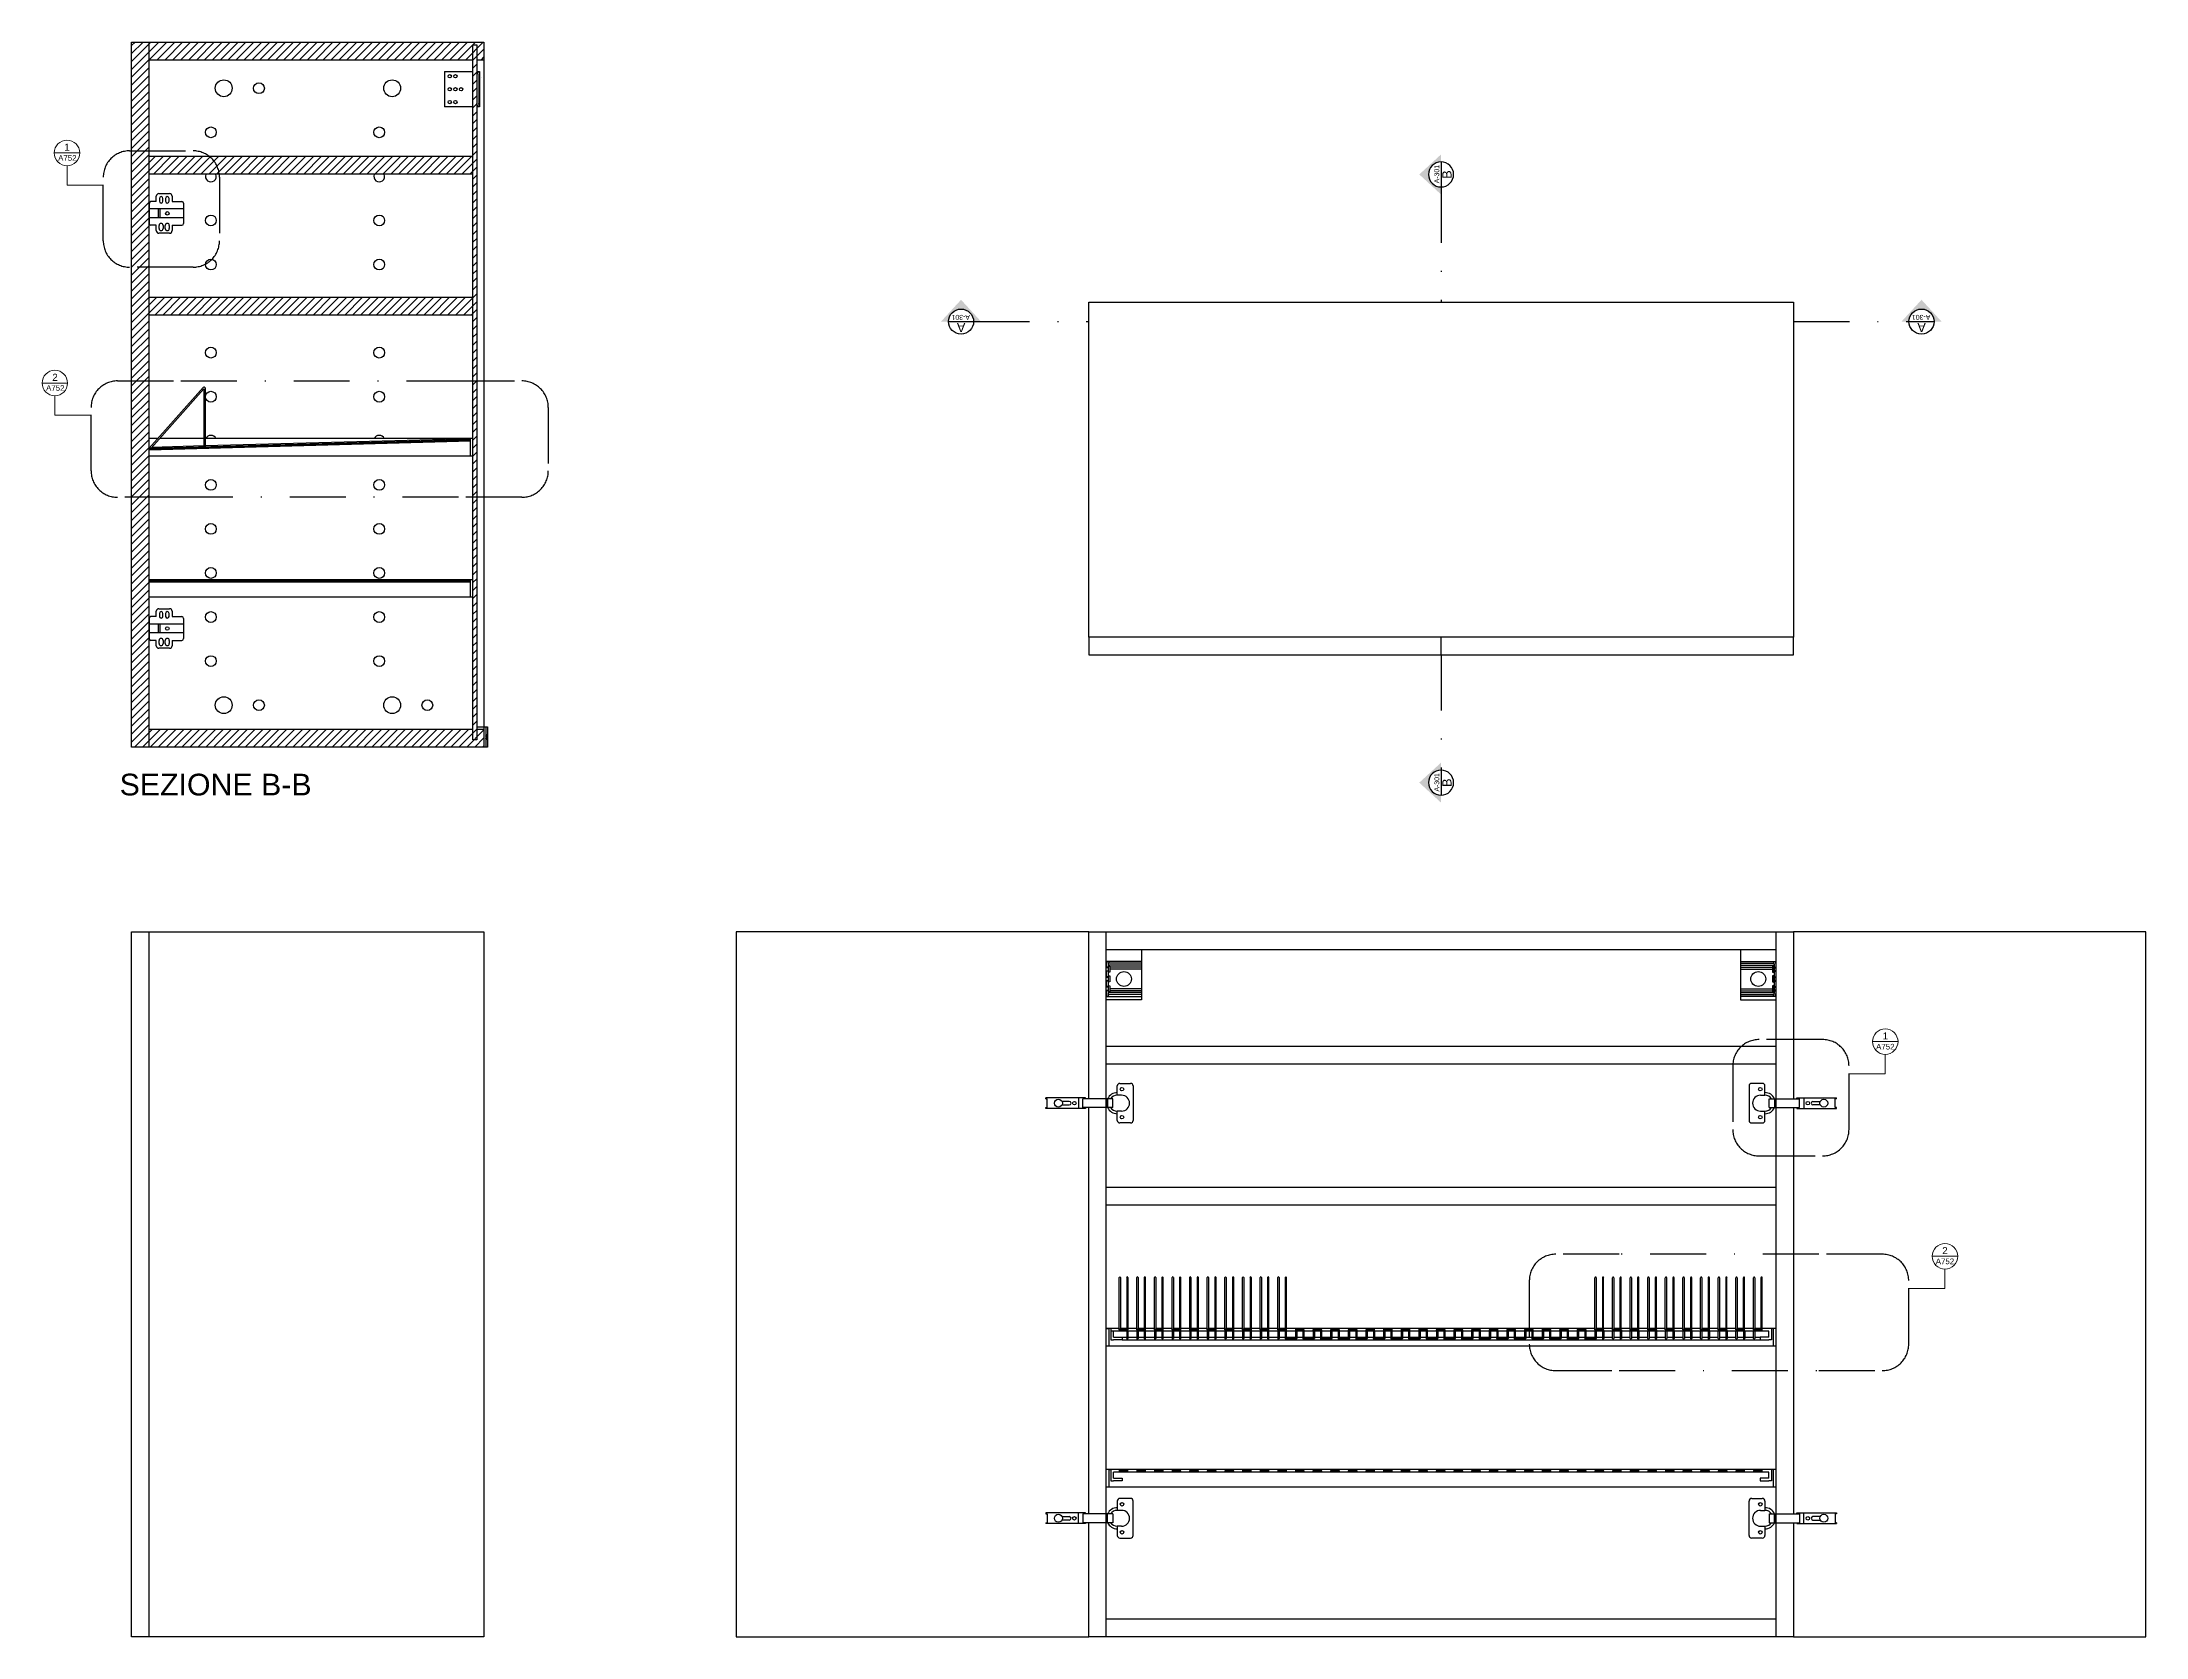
# Model space of a CAD drawing. Header units: millimetres. Extents: x 6384 to 7139, y 3709 to 4012.
# Drawn here: x 6384 to 6622.8, y 3715.3 to 3896.2 of the extents above; entities that cross this region are included whole.
import ezdxf
from ezdxf.enums import TextEntityAlignment as Align

# ---------------------------------------------------------------- set-up
doc = ezdxf.new("R2010")
doc.units = ezdxf.units.MM
doc.linetypes.add('CENTERX2', pattern=[4, 2.5, -0.5, 0.5, -0.5])
doc.linetypes.add('TRATTOPUNTO', pattern=[25.4, 12.7, -6.35, 0, -6.35])
doc.layers.add('A-ANNO-SYMB', color=3, linetype='Continuous', lineweight=15)
for name, color, linetype in [('linee sezionate', 5, 'Continuous'), ('prospetti', 2, 'Continuous'), ('quote', 3, 'Continuous'), ('simboli', 6, 'Continuous'), ('simboli tratteggiati', 1, 'Continuous'), ('viti', 4, 'Continuous')]:
    doc.layers.add(name, color=color, linetype=linetype)
doc.styles.add('ARIAL', font='arial.ttf')
doc.styles.get("Standard").update_dxf_attribs({"font": 'arial.ttf'})
doc.styles.add('underline', font='arial.ttf')

msp = doc.modelspace()

# ---------------------------------------------------------------- texts
at = {"layer": 'quote', "style": 'underline'}
msp.add_text('SEZIONE B-B', height=2.4625, dxfattribs=at).set_placement((6392.81, 3810.75))

# ---------------------------------------------------------------- blocks, each defined once
blk = doc.blocks.new('DETAGLI')
at = {"layer": 'A-ANNO-SYMB', "linetype": 'Continuous'}
blk.add_line((486.7, 356.2), (504.8, 356.2), dxfattribs=at)
blk.add_circle((495.7, 356.2), 9.05, dxfattribs=at)
for tag, p in [('TAVOLA', (495.7, 362.8)), ('SEZIONE', (495.7, 354.7))]:
    blk.add_attdef(tag, text='', height=5, dxfattribs=at).set_placement(p, align=Align.TOP_CENTER)
blk = doc.blocks.new('section plan')
h = blk.add_hatch(color=256)
h.dxf.hatch_style = 1
h.paths.add_polyline_path([(56.9, 0.3), (46.3, 0.3, -1), (10.7, 0.3), (0.1, 0.3), (28.5, -30.6)])
blk.add_line((46.3, 0.3), (10.7, 0.3))
blk.add_circle((28.5, 0.3), 17.8)
at = {"style": 'ARIAL'}
for tag, height, p in [('A', 13, (28.4, 8.6)), ('A-301', 7, (29, -5.7))]:
    blk.add_attdef(tag, text='', height=height, dxfattribs=at).set_placement(p, align=Align.MIDDLE_CENTER)

# ---------------------------------------------------------------- hatches: boundary and pattern name
h = msp.add_hatch()
h.set_pattern_fill('ANSI31', color=256, scale=0.2)
h.set_pattern_definition([(45, (0, 215.4862), (-0.449012806, 0.449012806), [])])
h.paths.add_polyline_path([(6434.17, 3818.23), (6433.37, 3818.23), (6433.37, 3817.06), (6432.92, 3817.06), (6432.92, 3818.23), (6396.17, 3818.23), (6396.17, 3816.23), (6434.17, 3816.23)])
h.paths.add_polyline_path([(6433.37, 3895.9), (6432.92, 3895.9), (6432.92, 3817.06), (6433.37, 3817.06)])
h.paths.add_polyline_path([(6396.17, 3896.23), (6394.17, 3896.23), (6394.17, 3816.23), (6396.17, 3816.23), (6396.17, 3818.23)])
h.paths.add_polyline_path([(6432.92, 3867.23), (6396.17, 3867.23), (6396.17, 3865.23), (6432.92, 3865.23)])
h.paths.add_polyline_path([(6432.92, 3883.23), (6396.17, 3883.23), (6396.17, 3881.23), (6432.92, 3881.23)])
h.paths.add_polyline_path([(6432.92, 3895.9), (6433.37, 3895.9), (6433.37, 3894.23), (6434.17, 3894.23), (6434.17, 3896.23), (6433.59, 3896.23), (6396.17, 3896.23), (6396.17, 3894.23), (6432.92, 3894.23)])

# ---------------------------------------------------------------- linework, layer by layer
for p, q in [((6433.37, 3892.52), (6433.37, 3889.25)), ((6397.13, 3851.23), (6396.17, 3851.23)), ((6396.24, 3850.23), (6396.17, 3850.23)), ((6434.17, 3818.23), (6433.37, 3818.23))]:
    msp.add_line(p, q)
at = {"layer": 'A-ANNO-SYMB'}
for p, q in [((6386.84, 3882.2), (6386.84, 3880)), ((6386.84, 3880), (6390.95, 3880)), ((6385.46, 3856.09), (6385.46, 3853.89)), ((6385.46, 3853.89), (6389.57, 3853.89)), ((6593.23, 3781.35), (6593.23, 3779.15)), ((6593.23, 3779.15), (6589.11, 3779.15)), ((6600, 3757), (6600, 3754.8)), ((6600, 3754.8), (6595.89, 3754.8))]:
    msp.add_line(p, q, dxfattribs=at)
at = {"layer": 'linee sezionate'}
for p, q in [((6394.17, 3816.23), (6394.17, 3896.23)), ((6394.17, 3896.23), (6434.17, 3896.23)), ((6396.17, 3816.23), (6396.17, 3896.23)), ((6433.59, 3896.23), (6434.17, 3896.23)), ((6434.17, 3896.23), (6434.17, 3816.23)), ((6396.17, 3894.23), (6432.92, 3894.23)), ((6433.37, 3894.23), (6434.17, 3894.23)), ((6432.92, 3883.23), (6396.17, 3883.23)), ((6432.92, 3881.23), (6396.17, 3881.23)), ((6432.92, 3867.23), (6396.17, 3867.23)), ((6432.92, 3865.23), (6396.17, 3865.23)), ((6432.62, 3849.23), (6432.62, 3851.23)), ((6432.92, 3851.23), (6432.62, 3851.23)), ((6432.92, 3849.23), (6432.62, 3849.23)), ((6432.62, 3833.23), (6432.62, 3835.23)), ((6432.92, 3835.23), (6432.62, 3835.23)), ((6432.92, 3833.23), (6432.62, 3833.23)), ((6434.17, 3816.23), (6394.17, 3816.23)), ((6432.92, 3818.23), (6396.17, 3818.23)), ((6434.17, 3818.23), (6433.37, 3818.23)), ((6434.17, 3818.23), (6434.17, 3816.23)), ((6506.27, 3750.12), (6506.27, 3756.05)), ((6506.42, 3756.05), (6506.42, 3750.19)), ((6507.12, 3756.05), (6507.12, 3750.19)), ((6507.27, 3750.12), (6507.27, 3756.05)), ((6508.27, 3750.12), (6508.27, 3756.05)), ((6508.42, 3756.05), (6508.42, 3750.19)), ((6509.12, 3756.05), (6509.12, 3750.19)), ((6509.27, 3750.12), (6509.27, 3756.05)), ((6510.27, 3750.12), (6510.27, 3756.05)), ((6510.42, 3756.05), (6510.42, 3750.19)), ((6511.12, 3756.05), (6511.12, 3750.19)), ((6511.27, 3750.12), (6511.27, 3756.05)), ((6512.27, 3750.12), (6512.27, 3756.05)), ((6512.42, 3756.05), (6512.42, 3750.19)), ((6513.12, 3756.05), (6513.12, 3750.19)), ((6513.27, 3750.12), (6513.27, 3756.05)), ((6514.27, 3750.12), (6514.27, 3756.05)), ((6514.42, 3756.05), (6514.42, 3750.19)), ((6515.12, 3756.05), (6515.12, 3750.19)), ((6515.27, 3750.12), (6515.27, 3756.05)), ((6516.27, 3750.12), (6516.27, 3756.05)), ((6516.42, 3756.05), (6516.42, 3750.19)), ((6517.12, 3756.05), (6517.12, 3750.19)), ((6517.27, 3750.12), (6517.27, 3756.05)), ((6518.27, 3750.12), (6518.27, 3756.05)), ((6518.42, 3756.05), (6518.42, 3750.19)), ((6519.12, 3756.05), (6519.12, 3750.19)), ((6519.27, 3750.12), (6519.27, 3756.05)), ((6520.27, 3750.12), (6520.27, 3756.05)), ((6520.42, 3756.05), (6520.42, 3750.19)), ((6521.12, 3756.05), (6521.12, 3750.19)), ((6521.27, 3750.12), (6521.27, 3756.05)), ((6522.27, 3750.12), (6522.27, 3756.05)), ((6522.42, 3756.05), (6522.42, 3750.19)), ((6523.12, 3756.05), (6523.12, 3750.19)), ((6523.27, 3750.12), (6523.27, 3756.05)), ((6524.27, 3750.12), (6524.27, 3756.05)), ((6524.42, 3756.05), (6524.42, 3750.19)), ((6525.12, 3756.05), (6525.12, 3750.19)), ((6525.27, 3750.12), (6525.27, 3756.05)), ((6560.26, 3750.1), (6560.26, 3756.03)), ((6560.41, 3756.03), (6560.41, 3750.17)), ((6561.11, 3756.03), (6561.11, 3750.17)), ((6561.26, 3750.1), (6561.26, 3756.03)), ((6562.26, 3750.1), (6562.26, 3756.03)), ((6562.41, 3756.03), (6562.41, 3750.17)), ((6563.11, 3756.03), (6563.11, 3750.17)), ((6563.26, 3750.1), (6563.26, 3756.03)), ((6564.26, 3750.1), (6564.26, 3756.03)), ((6564.41, 3756.03), (6564.41, 3750.17)), ((6565.11, 3756.03), (6565.11, 3750.17)), ((6565.26, 3750.1), (6565.26, 3756.03)), ((6566.26, 3750.1), (6566.26, 3756.03)), ((6566.41, 3756.03), (6566.41, 3750.17)), ((6567.11, 3756.03), (6567.11, 3750.17)), ((6567.26, 3750.1), (6567.26, 3756.03)), ((6568.26, 3750.1), (6568.26, 3756.03)), ((6568.41, 3756.03), (6568.41, 3750.17)), ((6569.11, 3756.03), (6569.11, 3750.17)), ((6569.26, 3750.1), (6569.26, 3756.03)), ((6570.26, 3750.1), (6570.26, 3756.03)), ((6570.41, 3756.03), (6570.41, 3750.17)), ((6571.11, 3756.03), (6571.11, 3750.17)), ((6571.26, 3750.1), (6571.26, 3756.03)), ((6572.26, 3750.1), (6572.26, 3756.03)), ((6572.41, 3756.03), (6572.41, 3750.17)), ((6573.11, 3756.03), (6573.11, 3750.17)), ((6573.26, 3750.1), (6573.26, 3756.03)), ((6574.26, 3750.1), (6574.26, 3756.03)), ((6574.41, 3756.03), (6574.41, 3750.17)), ((6575.11, 3756.03), (6575.11, 3750.17)), ((6575.26, 3750.1), (6575.26, 3756.03)), ((6576.26, 3750.1), (6576.26, 3756.03)), ((6576.41, 3756.03), (6576.41, 3750.17)), ((6577.11, 3756.03), (6577.11, 3750.17)), ((6577.26, 3750.1), (6577.26, 3756.03)), ((6578.26, 3750.1), (6578.26, 3756.03)), ((6578.41, 3756.03), (6578.41, 3750.17)), ((6579.11, 3756.03), (6579.11, 3750.17)), ((6579.26, 3750.1), (6579.26, 3756.03)), ((6504.81, 3750.27), (6505.11, 3750.27)), ((6506.27, 3750.27), (6504.81, 3750.27)), ((6505.11, 3750.27), (6505.11, 3748.27)), ((6505.31, 3750.27), (6505.31, 3748.97)), ((6507.12, 3749.97), (6505.31, 3749.97)), ((6505.61, 3749.27), (6505.61, 3749.97)), ((6505.61, 3749.27), (6506.61, 3749.27)), ((6506.33, 3750.19), (6507.2, 3750.19)), ((6507.2, 3750.04), (6506.33, 3750.04)), ((6507.12, 3750.27), (6506.42, 3750.27)), ((6506.61, 3749.27), (6506.61, 3748.97)), ((6506.61, 3749.27), (6507.12, 3749.27)), ((6580.01, 3749.97), (6507.12, 3749.97)), ((6507.12, 3749.97), (6507.12, 3749.12)), ((6508.27, 3750.27), (6507.27, 3750.27)), ((6507.27, 3749.12), (6507.27, 3749.97)), ((6507.27, 3749.27), (6508.27, 3749.27)), ((6508.27, 3749.97), (6508.27, 3749.12)), ((6508.33, 3750.19), (6509.2, 3750.19)), ((6509.2, 3750.04), (6508.33, 3750.04)), ((6509.12, 3750.27), (6508.42, 3750.27)), ((6508.42, 3749.97), (6508.42, 3749.12)), ((6508.42, 3749.27), (6509.12, 3749.27)), ((6509.12, 3749.97), (6509.12, 3749.12)), ((6510.27, 3750.27), (6509.27, 3750.27)), ((6509.27, 3749.12), (6509.27, 3749.97)), ((6509.27, 3749.27), (6510.27, 3749.27)), ((6510.27, 3749.97), (6510.27, 3749.12)), ((6510.33, 3750.19), (6511.2, 3750.19)), ((6511.2, 3750.04), (6510.33, 3750.04)), ((6511.12, 3750.27), (6510.42, 3750.27)), ((6510.42, 3749.97), (6510.42, 3749.12)), ((6510.42, 3749.27), (6511.12, 3749.27)), ((6511.12, 3749.97), (6511.12, 3749.12)), ((6512.27, 3750.27), (6511.27, 3750.27)), ((6511.27, 3749.12), (6511.27, 3749.97)), ((6511.27, 3749.27), (6512.27, 3749.27)), ((6512.27, 3749.97), (6512.27, 3749.12)), ((6512.33, 3750.19), (6513.2, 3750.19)), ((6513.2, 3750.04), (6512.33, 3750.04)), ((6513.12, 3750.27), (6512.42, 3750.27)), ((6512.42, 3749.97), (6512.42, 3749.12)), ((6512.42, 3749.27), (6513.12, 3749.27)), ((6513.12, 3749.97), (6513.12, 3749.12)), ((6514.27, 3750.27), (6513.27, 3750.27)), ((6513.27, 3749.12), (6513.27, 3749.97)), ((6513.27, 3749.27), (6514.27, 3749.27)), ((6514.27, 3749.97), (6514.27, 3749.12)), ((6514.33, 3750.19), (6515.2, 3750.19)), ((6515.2, 3750.04), (6514.33, 3750.04)), ((6515.12, 3750.27), (6514.42, 3750.27)), ((6514.42, 3749.97), (6514.42, 3749.12)), ((6514.42, 3749.27), (6515.12, 3749.27)), ((6515.2, 3750.04), (6515.12, 3750.04)), ((6515.12, 3749.97), (6515.12, 3749.12)), ((6516.27, 3750.27), (6515.27, 3750.27)), ((6515.27, 3749.12), (6515.27, 3749.97)), ((6515.27, 3749.27), (6516.27, 3749.27)), ((6516.27, 3749.97), (6516.27, 3749.12)), ((6516.33, 3750.19), (6517.2, 3750.19)), ((6517.2, 3750.04), (6516.33, 3750.04)), ((6517.12, 3750.27), (6516.42, 3750.27)), ((6516.42, 3749.97), (6516.42, 3749.12)), ((6516.42, 3749.27), (6517.12, 3749.27)), ((6517.12, 3749.97), (6517.12, 3749.12)), ((6518.27, 3750.27), (6517.27, 3750.27)), ((6517.27, 3749.12), (6517.27, 3749.97)), ((6517.27, 3749.27), (6518.27, 3749.27)), ((6518.27, 3750.12), (6518.27, 3749.12)), ((6518.33, 3750.19), (6519.2, 3750.19)), ((6519.2, 3750.04), (6518.33, 3750.04)), ((6519.12, 3750.27), (6518.42, 3750.27)), ((6518.42, 3750.04), (6518.42, 3749.12)), ((6518.42, 3749.27), (6519.12, 3749.27)), ((6519.12, 3749.97), (6519.12, 3749.12)), ((6520.27, 3750.27), (6519.27, 3750.27)), ((6519.27, 3749.12), (6519.27, 3749.97)), ((6519.27, 3749.27), (6520.27, 3749.27)), ((6520.27, 3749.97), (6520.27, 3749.12)), ((6520.33, 3750.19), (6521.2, 3750.19)), ((6521.2, 3750.04), (6520.33, 3750.04)), ((6521.12, 3750.27), (6520.42, 3750.27)), ((6520.42, 3749.97), (6520.42, 3749.12)), ((6520.42, 3749.27), (6521.12, 3749.27)), ((6521.12, 3750.04), (6521.12, 3749.12)), ((6522.27, 3750.27), (6521.27, 3750.27)), ((6521.27, 3749.12), (6521.27, 3750.12)), ((6521.27, 3749.27), (6522.27, 3749.27)), ((6522.27, 3750.12), (6522.27, 3749.12)), ((6522.33, 3750.19), (6523.2, 3750.19)), ((6523.2, 3750.04), (6522.33, 3750.04)), ((6523.12, 3750.27), (6522.42, 3750.27)), ((6522.42, 3750.04), (6522.42, 3749.12)), ((6522.42, 3749.27), (6523.12, 3749.27)), ((6523.12, 3749.97), (6523.12, 3749.12)), ((6524.27, 3750.27), (6523.27, 3750.27)), ((6523.27, 3749.12), (6523.27, 3749.97)), ((6523.27, 3749.27), (6524.27, 3749.27)), ((6524.27, 3749.97), (6524.27, 3749.12)), ((6524.33, 3750.19), (6525.2, 3750.19)), ((6525.2, 3750.04), (6524.33, 3750.04)), ((6525.12, 3750.27), (6524.42, 3750.27)), ((6524.42, 3749.97), (6524.42, 3749.12)), ((6524.42, 3749.27), (6525.12, 3749.27)), ((6525.12, 3749.97), (6525.12, 3749.12)), ((6525.18, 3749.19), (6526.35, 3749.19)), ((6560.26, 3750.27), (6525.27, 3750.27)), ((6525.27, 3749.19), (6525.27, 3749.97)), ((6525.27, 3749.27), (6526.27, 3749.27)), ((6526.27, 3749.97), (6526.27, 3749.19)), ((6526.33, 3750.19), (6527.2, 3750.19)), ((6527.2, 3750.04), (6526.33, 3750.04)), ((6526.42, 3749.97), (6526.42, 3749.12)), ((6526.42, 3749.27), (6527.12, 3749.27)), ((6527.12, 3749.97), (6527.12, 3749.12)), ((6527.18, 3749.19), (6528.35, 3749.19)), ((6527.27, 3749.19), (6527.27, 3749.97)), ((6527.27, 3749.27), (6528.27, 3749.27)), ((6528.27, 3749.97), (6528.27, 3749.19)), ((6528.33, 3750.19), (6529.2, 3750.19)), ((6529.2, 3750.04), (6528.33, 3750.04)), ((6528.42, 3749.97), (6528.42, 3749.12)), ((6528.42, 3749.27), (6529.12, 3749.27)), ((6529.12, 3749.97), (6529.12, 3749.12)), ((6529.18, 3749.19), (6530.35, 3749.19)), ((6529.27, 3749.19), (6529.27, 3749.97)), ((6529.27, 3749.27), (6530.27, 3749.27)), ((6530.27, 3749.97), (6530.27, 3749.19)), ((6530.33, 3750.19), (6531.2, 3750.19)), ((6531.2, 3750.04), (6530.33, 3750.04)), ((6530.42, 3749.97), (6530.42, 3749.12)), ((6530.42, 3749.27), (6531.12, 3749.27)), ((6531.12, 3749.97), (6531.12, 3749.12)), ((6531.18, 3749.19), (6532.35, 3749.19)), ((6531.27, 3749.19), (6531.27, 3749.97)), ((6531.27, 3749.27), (6532.27, 3749.27)), ((6532.27, 3749.97), (6532.27, 3749.19)), ((6532.33, 3750.19), (6533.2, 3750.19)), ((6533.2, 3750.04), (6532.33, 3750.04)), ((6532.42, 3749.97), (6532.42, 3749.12)), ((6532.42, 3749.27), (6533.12, 3749.27)), ((6533.12, 3749.97), (6533.12, 3749.12)), ((6533.18, 3749.19), (6534.35, 3749.19)), ((6533.27, 3749.19), (6533.27, 3749.97)), ((6533.27, 3749.27), (6534.27, 3749.27)), ((6534.27, 3749.97), (6534.27, 3749.19)), ((6534.33, 3750.19), (6535.2, 3750.19)), ((6535.2, 3750.04), (6534.33, 3750.04)), ((6534.42, 3749.97), (6534.42, 3749.12)), ((6534.42, 3749.27), (6535.12, 3749.27)), ((6535.12, 3749.97), (6535.12, 3749.12)), ((6535.18, 3749.19), (6536.35, 3749.19)), ((6535.27, 3749.19), (6535.27, 3749.97)), ((6535.27, 3749.27), (6536.27, 3749.27)), ((6536.27, 3749.97), (6536.27, 3749.19)), ((6536.33, 3750.19), (6537.2, 3750.19)), ((6537.2, 3750.04), (6536.33, 3750.04)), ((6536.42, 3749.97), (6536.42, 3749.12)), ((6536.42, 3749.27), (6537.12, 3749.27)), ((6537.12, 3749.97), (6537.12, 3749.12)), ((6537.18, 3749.19), (6538.35, 3749.19)), ((6537.27, 3749.19), (6537.27, 3749.97)), ((6537.27, 3749.27), (6538.27, 3749.27)), ((6538.27, 3749.97), (6538.27, 3749.19)), ((6538.33, 3750.19), (6539.2, 3750.19)), ((6539.2, 3750.04), (6538.33, 3750.04)), ((6538.42, 3749.97), (6538.42, 3749.12)), ((6538.42, 3749.27), (6539.12, 3749.27)), ((6539.12, 3749.97), (6539.12, 3749.12)), ((6539.18, 3749.19), (6540.35, 3749.19)), ((6539.27, 3749.19), (6539.27, 3749.97)), ((6539.27, 3749.27), (6540.27, 3749.27)), ((6540.27, 3749.97), (6540.27, 3749.19)), ((6540.33, 3750.19), (6541.2, 3750.19)), ((6541.2, 3750.04), (6540.33, 3750.04)), ((6540.42, 3749.97), (6540.42, 3749.12)), ((6540.42, 3749.27), (6541.12, 3749.27)), ((6541.12, 3749.97), (6541.12, 3749.12)), ((6541.18, 3749.19), (6542.35, 3749.19)), ((6541.27, 3749.19), (6541.27, 3749.97)), ((6541.27, 3749.27), (6542.27, 3749.27)), ((6542.27, 3750.12), (6542.27, 3750.1)), ((6542.27, 3749.97), (6542.27, 3749.19)), ((6542.33, 3750.18), (6543.2, 3750.18)), ((6543.2, 3750.03), (6542.33, 3750.03)), ((6542.42, 3749.97), (6542.42, 3749.12)), ((6542.42, 3749.27), (6543.12, 3749.27)), ((6543.12, 3749.97), (6543.12, 3749.12)), ((6543.18, 3749.19), (6544.35, 3749.19)), ((6543.27, 3749.19), (6543.27, 3749.97)), ((6543.27, 3749.27), (6544.27, 3749.27)), ((6544.27, 3750.12), (6544.27, 3750.1)), ((6544.27, 3749.97), (6544.27, 3749.19)), ((6544.33, 3750.18), (6545.2, 3750.18)), ((6545.2, 3750.03), (6544.33, 3750.03)), ((6544.42, 3749.97), (6544.42, 3749.12)), ((6544.42, 3749.27), (6545.12, 3749.27)), ((6545.12, 3749.97), (6545.12, 3749.12)), ((6545.18, 3749.19), (6546.35, 3749.19)), ((6545.27, 3749.19), (6545.27, 3749.97)), ((6545.27, 3749.27), (6546.27, 3749.27)), ((6546.27, 3750.12), (6546.27, 3750.1)), ((6546.27, 3749.97), (6546.27, 3749.19)), ((6546.33, 3750.18), (6547.2, 3750.18)), ((6547.2, 3750.03), (6546.33, 3750.03)), ((6546.42, 3749.97), (6546.42, 3749.12)), ((6546.42, 3749.27), (6547.12, 3749.27)), ((6547.12, 3749.97), (6547.12, 3749.12)), ((6547.18, 3749.19), (6548.35, 3749.19)), ((6547.27, 3749.19), (6547.27, 3749.97)), ((6547.27, 3749.27), (6548.27, 3749.27)), ((6548.27, 3750.12), (6548.27, 3750.1)), ((6548.27, 3749.97), (6548.27, 3749.19)), ((6548.33, 3750.18), (6549.2, 3750.18)), ((6549.2, 3750.03), (6548.33, 3750.03)), ((6548.42, 3749.97), (6548.42, 3749.12)), ((6548.42, 3749.27), (6549.12, 3749.27)), ((6549.12, 3749.97), (6549.12, 3749.12)), ((6549.18, 3749.19), (6550.35, 3749.19)), ((6549.27, 3749.19), (6549.27, 3749.97)), ((6549.27, 3749.27), (6550.27, 3749.27)), ((6550.27, 3750.12), (6550.27, 3750.09)), ((6550.27, 3749.97), (6550.27, 3749.19)), ((6550.33, 3750.18), (6551.2, 3750.18)), ((6551.2, 3750.03), (6550.33, 3750.03)), ((6550.42, 3749.97), (6550.42, 3749.12)), ((6550.42, 3749.27), (6551.12, 3749.27)), ((6551.12, 3749.97), (6551.12, 3749.12)), ((6551.18, 3749.19), (6552.35, 3749.19)), ((6551.27, 3749.19), (6551.27, 3749.97)), ((6551.27, 3749.27), (6552.27, 3749.27)), ((6552.27, 3750.12), (6552.27, 3750.09)), ((6552.27, 3749.97), (6552.27, 3749.19)), ((6552.33, 3750.18), (6553.2, 3750.18)), ((6553.2, 3750.03), (6552.33, 3750.03)), ((6552.42, 3749.97), (6552.42, 3749.12)), ((6552.42, 3749.27), (6553.12, 3749.27)), ((6553.12, 3749.97), (6553.12, 3749.12)), ((6553.18, 3749.19), (6554.35, 3749.19)), ((6553.27, 3749.19), (6553.27, 3749.97)), ((6553.27, 3749.27), (6554.27, 3749.27)), ((6554.27, 3750.12), (6554.27, 3750.09)), ((6554.27, 3749.97), (6554.27, 3749.19)), ((6554.33, 3750.18), (6555.2, 3750.18)), ((6555.2, 3750.03), (6554.33, 3750.03)), ((6554.42, 3749.97), (6554.42, 3749.12)), ((6554.42, 3749.27), (6555.12, 3749.27)), ((6555.12, 3749.97), (6555.12, 3749.12)), ((6555.18, 3749.19), (6556.35, 3749.19)), ((6555.27, 3749.19), (6555.27, 3749.97)), ((6555.27, 3749.27), (6556.27, 3749.27)), ((6556.27, 3750.12), (6556.27, 3750.09)), ((6556.27, 3749.97), (6556.27, 3749.19)), ((6556.33, 3750.18), (6557.2, 3750.18)), ((6557.2, 3750.03), (6556.33, 3750.03)), ((6556.42, 3749.97), (6556.42, 3749.12)), ((6556.42, 3749.27), (6557.12, 3749.27)), ((6557.12, 3749.97), (6557.12, 3749.12)), ((6557.18, 3749.19), (6558.35, 3749.19)), ((6557.27, 3749.19), (6557.27, 3749.97)), ((6557.27, 3749.27), (6558.27, 3749.27)), ((6558.27, 3750.11), (6558.27, 3750.08)), ((6558.27, 3749.97), (6558.27, 3749.19)), ((6558.33, 3750.17), (6559.19, 3750.17)), ((6559.19, 3750.02), (6558.33, 3750.02)), ((6558.42, 3749.97), (6558.42, 3749.12)), ((6558.42, 3749.27), (6559.12, 3749.27)), ((6559.12, 3749.97), (6559.12, 3749.12)), ((6559.18, 3749.19), (6560.35, 3749.19)), ((6559.27, 3749.19), (6559.27, 3749.97)), ((6559.27, 3749.27), (6560.27, 3749.27)), ((6560.27, 3750.12), (6560.27, 3750.08)), ((6560.27, 3749.97), (6560.27, 3749.19)), ((6560.33, 3750.17), (6561.19, 3750.17)), ((6561.19, 3750.02), (6560.33, 3750.02)), ((6561.11, 3750.27), (6560.41, 3750.27)), ((6560.42, 3749.97), (6560.42, 3749.12)), ((6560.42, 3749.27), (6561.12, 3749.27)), ((6561.12, 3749.97), (6561.12, 3749.12)), ((6562.26, 3750.27), (6561.26, 3750.27)), ((6561.27, 3749.97), (6561.27, 3749.12)), ((6561.27, 3749.27), (6562.27, 3749.27)), ((6562.27, 3750.11), (6562.27, 3750.08)), ((6562.27, 3749.12), (6562.27, 3749.97)), ((6562.33, 3750.17), (6563.19, 3750.17)), ((6563.19, 3750.02), (6562.33, 3750.02)), ((6563.11, 3750.27), (6562.41, 3750.27)), ((6562.42, 3749.97), (6562.42, 3749.12)), ((6562.42, 3749.27), (6563.12, 3749.27)), ((6563.12, 3750.04), (6563.12, 3749.12)), ((6564.26, 3750.27), (6563.26, 3750.27)), ((6563.27, 3750.12), (6563.27, 3749.12)), ((6563.27, 3749.27), (6564.27, 3749.27)), ((6564.27, 3749.12), (6564.27, 3750.12)), ((6564.27, 3750.11), (6564.27, 3750.08)), ((6564.33, 3750.17), (6565.19, 3750.17)), ((6565.19, 3750.02), (6564.33, 3750.02)), ((6565.11, 3750.27), (6564.41, 3750.27)), ((6564.42, 3750.04), (6564.42, 3749.12)), ((6564.42, 3749.27), (6565.12, 3749.27)), ((6565.12, 3749.97), (6565.12, 3749.12)), ((6566.26, 3750.27), (6565.26, 3750.27)), ((6565.27, 3749.97), (6565.27, 3749.12)), ((6565.27, 3749.27), (6566.27, 3749.27)), ((6566.27, 3750.12), (6566.27, 3750.08)), ((6566.27, 3749.12), (6566.27, 3749.97)), ((6566.33, 3750.17), (6567.19, 3750.17)), ((6567.19, 3750.02), (6566.33, 3750.02)), ((6567.11, 3750.27), (6566.41, 3750.27)), ((6566.42, 3749.97), (6566.42, 3749.12)), ((6566.42, 3749.27), (6567.12, 3749.27)), ((6567.12, 3750.04), (6567.12, 3749.12)), ((6568.26, 3750.27), (6567.26, 3750.27)), ((6567.27, 3750.12), (6567.27, 3749.12)), ((6567.27, 3749.27), (6568.27, 3749.27)), ((6568.27, 3749.12), (6568.27, 3749.97)), ((6568.33, 3750.17), (6569.19, 3750.17)), ((6569.19, 3750.02), (6568.33, 3750.02)), ((6569.11, 3750.27), (6568.41, 3750.27)), ((6568.42, 3749.97), (6568.42, 3749.12)), ((6568.42, 3749.27), (6569.12, 3749.27)), ((6569.12, 3749.97), (6569.12, 3749.12)), ((6570.26, 3750.27), (6569.26, 3750.27)), ((6569.27, 3749.97), (6569.27, 3749.12)), ((6569.27, 3749.27), (6570.27, 3749.27)), ((6570.27, 3749.12), (6570.27, 3749.97)), ((6570.33, 3750.17), (6571.19, 3750.17)), ((6571.19, 3750.02), (6570.33, 3750.02)), ((6571.11, 3750.27), (6570.41, 3750.27)), ((6570.42, 3749.97), (6570.42, 3749.12)), ((6570.42, 3749.27), (6571.12, 3749.27)), ((6571.12, 3749.97), (6571.12, 3749.12)), ((6572.26, 3750.27), (6571.26, 3750.27)), ((6571.27, 3749.97), (6571.27, 3749.12)), ((6571.27, 3749.27), (6572.27, 3749.27)), ((6572.27, 3749.12), (6572.27, 3749.97)), ((6572.33, 3750.17), (6573.19, 3750.17)), ((6573.19, 3750.02), (6572.33, 3750.02)), ((6573.11, 3750.27), (6572.41, 3750.27)), ((6572.42, 3749.97), (6572.42, 3749.12)), ((6572.42, 3749.27), (6573.12, 3749.27)), ((6573.12, 3749.97), (6573.12, 3749.12)), ((6574.26, 3750.27), (6573.26, 3750.27)), ((6573.27, 3749.97), (6573.27, 3749.12)), ((6573.27, 3749.27), (6574.27, 3749.27)), ((6574.27, 3749.12), (6574.27, 3749.97)), ((6574.33, 3750.17), (6575.19, 3750.17)), ((6575.19, 3750.02), (6574.33, 3750.02)), ((6575.11, 3750.27), (6574.41, 3750.27)), ((6574.42, 3749.97), (6574.42, 3749.12)), ((6574.42, 3749.27), (6575.12, 3749.27)), ((6575.12, 3749.97), (6575.12, 3749.12)), ((6576.26, 3750.27), (6575.26, 3750.27)), ((6575.27, 3749.97), (6575.27, 3749.12)), ((6575.27, 3749.27), (6576.27, 3749.27)), ((6576.27, 3750.11), (6576.27, 3750.08)), ((6576.27, 3749.12), (6576.27, 3749.97)), ((6576.33, 3750.17), (6577.19, 3750.17)), ((6577.19, 3750.02), (6576.33, 3750.02)), ((6577.11, 3750.27), (6576.41, 3750.27)), ((6576.42, 3749.97), (6576.42, 3749.12)), ((6576.42, 3749.27), (6577.12, 3749.27)), ((6577.12, 3749.97), (6577.12, 3749.12)), ((6578.26, 3750.27), (6577.26, 3750.27)), ((6577.27, 3749.97), (6577.27, 3749.12)), ((6577.27, 3749.27), (6578.27, 3749.27)), ((6578.27, 3749.12), (6578.27, 3749.97)), ((6578.33, 3750.17), (6579.19, 3750.17)), ((6579.19, 3750.02), (6578.33, 3750.02)), ((6579.11, 3750.27), (6578.41, 3750.27)), ((6578.42, 3749.97), (6578.42, 3749.12)), ((6578.42, 3749.27), (6579.01, 3749.27)), ((6580.01, 3749.27), (6579.01, 3749.27)), ((6579.01, 3749.27), (6579.01, 3748.97)), ((6580.81, 3750.27), (6579.26, 3750.27)), ((6580.01, 3749.27), (6580.01, 3749.97)), ((6580.31, 3750.27), (6580.31, 3748.97)), ((6580.51, 3750.27), (6580.51, 3748.27)), ((6505.31, 3748.97), (6505.61, 3748.97)), ((6506.61, 3748.97), (6505.61, 3748.97)), ((6506.61, 3748.97), (6579.01, 3748.97)), ((6526.35, 3749.04), (6525.18, 3749.04)), ((6528.35, 3749.04), (6527.18, 3749.04)), ((6530.35, 3749.04), (6529.18, 3749.04)), ((6532.35, 3749.04), (6531.18, 3749.04)), ((6534.35, 3749.04), (6533.18, 3749.04)), ((6536.35, 3749.04), (6535.18, 3749.04)), ((6538.35, 3749.04), (6537.18, 3749.04)), ((6540.35, 3749.04), (6539.18, 3749.04)), ((6542.35, 3749.04), (6541.18, 3749.04)), ((6544.35, 3749.04), (6543.18, 3749.04)), ((6546.35, 3749.04), (6545.18, 3749.04)), ((6548.35, 3749.04), (6547.18, 3749.04)), ((6550.35, 3749.04), (6549.18, 3749.04)), ((6552.35, 3749.04), (6551.18, 3749.04)), ((6554.35, 3749.04), (6553.18, 3749.04)), ((6556.35, 3749.04), (6555.18, 3749.04)), ((6558.35, 3749.04), (6557.18, 3749.04)), ((6560.35, 3749.04), (6559.18, 3749.04)), ((6579.01, 3748.97), (6580.01, 3748.97)), ((6580.31, 3748.97), (6580.01, 3748.97)), ((6580.81, 3734.27), (6504.81, 3734.27)), ((6505.11, 3734.27), (6505.11, 3732.27)), ((6505.11, 3734.27), (6505.31, 3734.27)), ((6505.31, 3734.27), (6505.31, 3732.97)), ((6505.31, 3732.97), (6505.61, 3732.97)), ((6580.01, 3733.97), (6505.61, 3733.97)), ((6505.61, 3733.27), (6505.61, 3733.97)), ((6505.61, 3733.27), (6506.61, 3733.27)), ((6506.61, 3732.97), (6505.61, 3732.97)), ((6506.33, 3734.19), (6507.2, 3734.19)), ((6507.2, 3734.04), (6506.33, 3734.04)), ((6506.61, 3733.27), (6506.61, 3732.97)), ((6508.33, 3734.19), (6509.2, 3734.19)), ((6509.2, 3734.04), (6508.33, 3734.04)), ((6510.33, 3734.19), (6511.2, 3734.19)), ((6511.2, 3734.04), (6510.33, 3734.04)), ((6512.33, 3734.19), (6513.2, 3734.19)), ((6513.2, 3734.04), (6512.33, 3734.04)), ((6514.33, 3734.19), (6515.2, 3734.19)), ((6515.2, 3734.04), (6514.33, 3734.04)), ((6516.33, 3734.19), (6517.2, 3734.19)), ((6517.2, 3734.04), (6516.33, 3734.04)), ((6518.33, 3734.19), (6519.2, 3734.19)), ((6519.2, 3734.04), (6518.33, 3734.04)), ((6520.33, 3734.19), (6521.2, 3734.19)), ((6521.2, 3734.04), (6520.33, 3734.04)), ((6522.33, 3734.19), (6523.2, 3734.19)), ((6523.2, 3734.04), (6522.33, 3734.04)), ((6524.33, 3734.19), (6525.2, 3734.19)), ((6525.2, 3734.04), (6524.33, 3734.04)), ((6526.33, 3734.19), (6527.2, 3734.19)), ((6527.2, 3734.04), (6526.33, 3734.04)), ((6528.33, 3734.19), (6529.2, 3734.19)), ((6529.2, 3734.04), (6528.33, 3734.04)), ((6530.33, 3734.19), (6531.2, 3734.19)), ((6531.2, 3734.04), (6530.33, 3734.04)), ((6532.33, 3734.19), (6533.2, 3734.19)), ((6533.2, 3734.04), (6532.33, 3734.04)), ((6534.33, 3734.19), (6535.2, 3734.19)), ((6535.2, 3734.04), (6534.33, 3734.04)), ((6536.33, 3734.19), (6537.2, 3734.19)), ((6537.2, 3734.04), (6536.33, 3734.04)), ((6538.33, 3734.19), (6539.2, 3734.19)), ((6539.2, 3734.04), (6538.33, 3734.04)), ((6540.33, 3734.19), (6541.2, 3734.19)), ((6541.2, 3734.04), (6540.33, 3734.04)), ((6542.33, 3734.18), (6543.2, 3734.18)), ((6543.2, 3734.03), (6542.33, 3734.03)), ((6544.33, 3734.18), (6545.2, 3734.18)), ((6545.2, 3734.03), (6544.33, 3734.03)), ((6546.33, 3734.18), (6547.2, 3734.18)), ((6547.2, 3734.03), (6546.33, 3734.03)), ((6548.33, 3734.18), (6549.2, 3734.18)), ((6549.2, 3734.03), (6548.33, 3734.03)), ((6550.33, 3734.18), (6551.2, 3734.18)), ((6551.2, 3734.03), (6550.33, 3734.03)), ((6552.33, 3734.18), (6553.2, 3734.18)), ((6553.2, 3734.03), (6552.33, 3734.03)), ((6554.33, 3734.18), (6555.2, 3734.18)), ((6555.2, 3734.03), (6554.33, 3734.03)), ((6556.33, 3734.18), (6557.2, 3734.18)), ((6557.2, 3734.03), (6556.33, 3734.03)), ((6558.33, 3734.17), (6559.19, 3734.17)), ((6559.19, 3734.02), (6558.33, 3734.02)), ((6560.33, 3734.17), (6561.19, 3734.17)), ((6561.19, 3734.02), (6560.33, 3734.02)), ((6562.33, 3734.17), (6563.19, 3734.17)), ((6563.19, 3734.02), (6562.33, 3734.02)), ((6564.33, 3734.17), (6565.19, 3734.17)), ((6565.19, 3734.02), (6564.33, 3734.02)), ((6566.33, 3734.17), (6567.19, 3734.17)), ((6567.19, 3734.02), (6566.33, 3734.02)), ((6568.33, 3734.17), (6569.19, 3734.17)), ((6569.19, 3734.02), (6568.33, 3734.02)), ((6570.33, 3734.17), (6571.19, 3734.17)), ((6571.19, 3734.02), (6570.33, 3734.02)), ((6572.33, 3734.17), (6573.19, 3734.17)), ((6573.19, 3734.02), (6572.33, 3734.02)), ((6574.33, 3734.17), (6575.19, 3734.17)), ((6575.19, 3734.02), (6574.33, 3734.02)), ((6576.33, 3734.17), (6577.19, 3734.17)), ((6577.19, 3734.02), (6576.33, 3734.02)), ((6578.33, 3734.17), (6579.19, 3734.17)), ((6579.19, 3734.02), (6578.33, 3734.02)), ((6580.01, 3733.27), (6579.01, 3733.27)), ((6579.01, 3733.27), (6579.01, 3732.97)), ((6579.01, 3732.97), (6580.01, 3732.97)), ((6580.01, 3733.27), (6580.01, 3733.97)), ((6580.31, 3732.97), (6580.01, 3732.97)), ((6580.31, 3734.27), (6580.31, 3732.97)), ((6580.51, 3734.27), (6580.51, 3732.27))]:
    msp.add_line(p, q, dxfattribs=at)
msp.add_lwpolyline([(6432.92, 3895.9), (6433.37, 3895.9), (6433.37, 3817.06), (6432.92, 3817.06)], close=True, dxfattribs=at)
for centre, start, end in [((6506.34, 3756.04), 4.6919, 175.3081), ((6507.19, 3756.04), 4.6919, 175.3081), ((6508.34, 3756.04), 4.6919, 175.3081), ((6509.19, 3756.04), 4.6919, 175.3081), ((6510.34, 3756.04), 4.6919, 175.3081), ((6511.19, 3756.04), 4.6919, 175.3081), ((6512.34, 3756.04), 4.6919, 175.3081), ((6513.19, 3756.04), 4.6919, 175.3081), ((6514.34, 3756.04), 4.6919, 175.3081), ((6515.19, 3756.04), 4.6919, 175.3081), ((6516.34, 3756.04), 4.6919, 175.3081), ((6517.19, 3756.04), 4.6919, 175.3081), ((6518.34, 3756.04), 4.6919, 175.3081), ((6519.19, 3756.04), 4.6919, 175.3081), ((6520.34, 3756.04), 4.6919, 175.3081), ((6521.19, 3756.04), 4.6919, 175.3081), ((6522.34, 3756.04), 4.6919, 175.3081), ((6523.19, 3756.04), 4.6919, 175.3081), ((6524.34, 3756.04), 4.6919, 175.3081), ((6525.19, 3756.04), 4.6919, 175.3081), ((6560.34, 3756.02), 4.6919, 175.3081), ((6561.19, 3756.02), 4.6919, 175.3081), ((6562.34, 3756.02), 4.6919, 175.3081), ((6563.19, 3756.02), 4.6919, 175.3081), ((6564.34, 3756.02), 4.6919, 175.3081), ((6565.19, 3756.02), 4.6919, 175.3081), ((6566.34, 3756.02), 4.6919, 175.3081), ((6567.19, 3756.02), 4.6919, 175.3081), ((6568.34, 3756.02), 4.6919, 175.3081), ((6569.19, 3756.02), 4.6919, 175.3081), ((6570.34, 3756.02), 4.6919, 175.3081), ((6571.19, 3756.02), 4.6919, 175.3081), ((6572.34, 3756.02), 4.6919, 175.3081), ((6573.19, 3756.02), 4.6919, 175.3081), ((6574.34, 3756.02), 4.6919, 175.3081), ((6575.19, 3756.02), 4.6919, 175.3081), ((6576.34, 3756.02), 4.6919, 175.3081), ((6577.19, 3756.02), 4.6919, 175.3081), ((6578.34, 3756.02), 4.6919, 175.3081), ((6579.19, 3756.02), 4.6919, 175.3081), ((6506.34, 3750.12), 94.6919, 265.3081), ((6507.19, 3750.12), 274.6919, 85.3081), ((6508.34, 3750.12), 94.6919, 265.3081), ((6509.19, 3750.12), 274.6919, 85.3081), ((6510.34, 3750.12), 94.6919, 265.3081), ((6511.19, 3750.12), 274.6919, 85.3081), ((6512.34, 3750.12), 94.6919, 265.3081), ((6513.19, 3750.12), 274.6919, 85.3081), ((6514.34, 3750.12), 94.6919, 265.3081), ((6515.19, 3750.12), 274.6919, 85.3081), ((6516.34, 3750.12), 94.6919, 265.3081), ((6517.19, 3750.12), 274.6919, 85.3081), ((6518.34, 3750.12), 94.6919, 265.3081), ((6519.19, 3750.12), 274.6919, 85.3081), ((6520.34, 3750.12), 94.6919, 265.3081), ((6521.19, 3750.12), 274.6919, 85.3081), ((6522.34, 3750.12), 94.6919, 265.3081), ((6523.19, 3750.12), 274.6919, 85.3081), ((6524.34, 3750.12), 94.6919, 265.3081), ((6525.19, 3749.12), 94.6919, 265.3081), ((6525.19, 3750.12), 274.6919, 85.3081), ((6526.34, 3750.12), 94.6919, 265.3081), ((6526.34, 3749.12), 274.6919, 85.3081), ((6527.19, 3749.12), 94.6919, 265.3081), ((6527.19, 3750.12), 274.6919, 85.3081), ((6528.34, 3750.12), 94.6919, 265.3081), ((6528.34, 3749.12), 274.6919, 85.3081), ((6529.19, 3749.12), 94.6919, 265.3081), ((6529.19, 3750.12), 274.6919, 85.3081), ((6530.34, 3750.12), 94.6919, 265.3081), ((6530.34, 3749.12), 274.6919, 85.3081), ((6531.19, 3749.12), 94.6919, 265.3081), ((6531.19, 3750.12), 274.6919, 85.3081), ((6532.34, 3750.12), 94.6919, 265.3081), ((6532.34, 3749.12), 274.6919, 85.3081), ((6533.19, 3749.12), 94.6919, 265.3081), ((6533.19, 3750.12), 274.6919, 85.3081), ((6534.34, 3750.12), 94.6919, 265.3081), ((6534.34, 3749.12), 274.6919, 85.3081), ((6535.19, 3749.12), 94.6919, 265.3081), ((6535.19, 3750.12), 274.6919, 85.3081), ((6536.34, 3750.12), 94.6919, 265.3081), ((6536.34, 3749.12), 274.6919, 85.3081), ((6537.19, 3749.12), 94.6919, 265.3081), ((6537.19, 3750.12), 274.6919, 85.3081), ((6538.34, 3750.12), 94.6919, 265.3081), ((6538.34, 3749.12), 274.6919, 85.3081), ((6539.19, 3749.12), 94.6919, 265.3081), ((6539.19, 3750.12), 274.6919, 85.3081), ((6540.34, 3750.12), 94.6919, 265.3081), ((6540.34, 3749.12), 274.6919, 85.3081), ((6541.19, 3749.12), 94.6919, 265.3081), ((6541.19, 3750.12), 274.6919, 85.3081), ((6542.34, 3750.11), 94.6919, 265.3081), ((6542.34, 3749.12), 274.6919, 85.3081), ((6543.19, 3749.12), 94.6919, 265.3081), ((6543.19, 3750.11), 274.6919, 85.3081), ((6544.34, 3750.11), 94.6919, 265.3081), ((6544.34, 3749.12), 274.6919, 85.3081), ((6545.19, 3749.12), 94.6919, 265.3081), ((6545.19, 3750.11), 274.6919, 85.3081), ((6546.34, 3750.11), 94.6919, 265.3081), ((6546.34, 3749.12), 274.6919, 85.3081), ((6547.19, 3749.12), 94.6919, 265.3081), ((6547.19, 3750.11), 274.6919, 85.3081), ((6548.34, 3750.11), 94.6919, 265.3081), ((6548.34, 3749.12), 274.6919, 85.3081), ((6549.19, 3749.12), 94.6919, 265.3081), ((6549.19, 3750.11), 274.6919, 85.3081), ((6550.34, 3750.1), 94.6919, 265.3081), ((6550.34, 3749.12), 274.6919, 85.3081), ((6551.19, 3749.12), 94.6919, 265.3081), ((6551.19, 3750.1), 274.6919, 85.3081), ((6552.34, 3750.1), 94.6919, 265.3081), ((6552.34, 3749.12), 274.6919, 85.3081), ((6553.19, 3749.12), 94.6919, 265.3081), ((6553.19, 3750.1), 274.6919, 85.3081), ((6554.34, 3750.1), 94.6919, 265.3081), ((6554.34, 3749.12), 274.6919, 85.3081), ((6555.19, 3749.12), 94.6919, 265.3081), ((6555.19, 3750.1), 274.6919, 85.3081), ((6556.34, 3750.1), 94.6919, 265.3081), ((6556.34, 3749.12), 274.6919, 85.3081), ((6557.19, 3749.12), 94.6919, 265.3081), ((6557.19, 3750.1), 274.6919, 85.3081), ((6558.34, 3750.1), 94.6919, 265.3081), ((6558.34, 3749.12), 274.6919, 85.3081), ((6559.19, 3749.12), 94.6919, 265.3081), ((6559.19, 3750.1), 274.6919, 85.3081), ((6560.34, 3750.1), 94.6919, 265.3081), ((6560.34, 3749.12), 274.6919, 85.3081), ((6561.19, 3750.1), 274.6919, 85.3081), ((6562.34, 3750.1), 94.6919, 265.3081), ((6563.19, 3750.1), 274.6919, 85.3081), ((6564.34, 3750.1), 94.6919, 265.3081), ((6565.19, 3750.1), 274.6919, 85.3081), ((6566.34, 3750.1), 94.6919, 265.3081), ((6567.19, 3750.1), 274.6919, 85.3081), ((6568.34, 3750.1), 94.6919, 265.3081), ((6569.19, 3750.1), 274.6919, 85.3081), ((6570.34, 3750.1), 94.6919, 265.3081), ((6571.19, 3750.1), 274.6919, 85.3081), ((6572.34, 3750.1), 94.6919, 265.3081), ((6573.19, 3750.1), 274.6919, 85.3081), ((6574.34, 3750.1), 94.6919, 265.3081), ((6575.19, 3750.1), 274.6919, 85.3081), ((6576.34, 3750.1), 94.6919, 265.3081), ((6577.19, 3750.1), 274.6919, 85.3081), ((6578.34, 3750.1), 94.6919, 265.3081), ((6579.19, 3750.1), 274.6919, 85.3081), ((6507.19, 3749.12), 184.6919, 355.3081), ((6508.34, 3749.12), 184.6919, 355.3081), ((6509.19, 3749.12), 184.6919, 355.3081), ((6510.34, 3749.12), 184.6919, 355.3081), ((6511.19, 3749.12), 184.6919, 355.3081), ((6512.34, 3749.12), 184.6919, 355.3081), ((6513.19, 3749.12), 184.6919, 355.3081), ((6514.34, 3749.12), 184.6919, 355.3081), ((6515.19, 3749.12), 184.6919, 355.3081), ((6516.34, 3749.12), 184.6919, 355.3081), ((6517.19, 3749.12), 184.6919, 355.3081), ((6518.34, 3749.12), 184.6919, 355.3081), ((6519.19, 3749.12), 184.6919, 355.3081), ((6520.34, 3749.12), 184.6919, 355.3081), ((6521.19, 3749.12), 184.6919, 355.3081), ((6522.34, 3749.12), 184.6919, 355.3081), ((6523.19, 3749.12), 184.6919, 355.3081), ((6524.34, 3749.12), 184.6919, 355.3081), ((6561.19, 3749.12), 184.6919, 355.3081), ((6562.34, 3749.12), 184.6919, 355.3081), ((6563.19, 3749.12), 184.6919, 355.3081), ((6564.34, 3749.12), 184.6919, 355.3081), ((6565.19, 3749.12), 184.6919, 355.3081), ((6566.34, 3749.12), 184.6919, 355.3081), ((6567.19, 3749.12), 184.6919, 355.3081), ((6568.34, 3749.12), 184.6919, 355.3081), ((6569.19, 3749.12), 184.6919, 355.3081), ((6570.34, 3749.12), 184.6919, 355.3081), ((6571.19, 3749.12), 184.6919, 355.3081), ((6572.34, 3749.12), 184.6919, 355.3081), ((6573.19, 3749.12), 184.6919, 355.3081), ((6574.34, 3749.12), 184.6919, 355.3081), ((6575.19, 3749.12), 184.6919, 355.3081), ((6576.34, 3749.12), 184.6919, 355.3081), ((6577.19, 3749.12), 184.6919, 355.3081), ((6578.34, 3749.12), 184.6919, 355.3081), ((6506.34, 3734.12), 94.6919, 265.3081), ((6507.19, 3734.12), 274.6919, 85.3081), ((6508.34, 3734.12), 94.6919, 265.3081), ((6509.19, 3734.12), 274.6919, 85.3081), ((6510.34, 3734.12), 94.6919, 265.3081), ((6511.19, 3734.12), 274.6919, 85.3081), ((6512.34, 3734.12), 94.6919, 265.3081), ((6513.19, 3734.12), 274.6919, 85.3081), ((6514.34, 3734.12), 94.6919, 265.3081), ((6515.19, 3734.12), 274.6919, 85.3081), ((6516.34, 3734.12), 94.6919, 265.3081), ((6517.19, 3734.12), 274.6919, 85.3081), ((6518.34, 3734.12), 94.6919, 265.3081), ((6519.19, 3734.12), 274.6919, 85.3081), ((6520.34, 3734.12), 94.6919, 265.3081), ((6521.19, 3734.12), 274.6919, 85.3081), ((6522.34, 3734.12), 94.6919, 265.3081), ((6523.19, 3734.12), 274.6919, 85.3081), ((6524.34, 3734.12), 94.6919, 265.3081), ((6525.19, 3734.12), 274.6919, 85.3081), ((6526.34, 3734.12), 94.6919, 265.3081), ((6527.19, 3734.12), 274.6919, 85.3081), ((6528.34, 3734.12), 94.6919, 265.3081), ((6529.19, 3734.12), 274.6919, 85.3081), ((6530.34, 3734.12), 94.6919, 265.3081), ((6531.19, 3734.12), 274.6919, 85.3081), ((6532.34, 3734.12), 94.6919, 265.3081), ((6533.19, 3734.12), 274.6919, 85.3081), ((6534.34, 3734.12), 94.6919, 265.3081), ((6535.19, 3734.12), 274.6919, 85.3081), ((6536.34, 3734.12), 94.6919, 265.3081), ((6537.19, 3734.12), 274.6919, 85.3081), ((6538.34, 3734.12), 94.6919, 265.3081), ((6539.19, 3734.12), 274.6919, 85.3081), ((6540.34, 3734.12), 94.6919, 265.3081), ((6541.19, 3734.12), 274.6919, 85.3081), ((6542.34, 3734.11), 94.6919, 265.3081), ((6543.19, 3734.11), 274.6919, 85.3081), ((6544.34, 3734.11), 94.6919, 265.3081), ((6545.19, 3734.11), 274.6919, 85.3081), ((6546.34, 3734.11), 94.6919, 265.3081), ((6547.19, 3734.11), 274.6919, 85.3081), ((6548.34, 3734.11), 94.6919, 265.3081), ((6549.19, 3734.11), 274.6919, 85.3081), ((6550.34, 3734.1), 94.6919, 265.3081), ((6551.19, 3734.1), 274.6919, 85.3081), ((6552.34, 3734.1), 94.6919, 265.3081), ((6553.19, 3734.1), 274.6919, 85.3081), ((6554.34, 3734.1), 94.6919, 265.3081), ((6555.19, 3734.1), 274.6919, 85.3081), ((6556.34, 3734.1), 94.6919, 265.3081), ((6557.19, 3734.1), 274.6919, 85.3081), ((6558.34, 3734.1), 94.6919, 265.3081), ((6559.19, 3734.1), 274.6919, 85.3081), ((6560.34, 3734.1), 94.6919, 265.3081), ((6561.19, 3734.1), 274.6919, 85.3081), ((6562.34, 3734.1), 94.6919, 265.3081), ((6563.19, 3734.1), 274.6919, 85.3081), ((6564.34, 3734.1), 94.6919, 265.3081), ((6565.19, 3734.1), 274.6919, 85.3081), ((6566.34, 3734.1), 94.6919, 265.3081), ((6567.19, 3734.1), 274.6919, 85.3081), ((6568.34, 3734.1), 94.6919, 265.3081), ((6569.19, 3734.1), 274.6919, 85.3081), ((6570.34, 3734.1), 94.6919, 265.3081), ((6571.19, 3734.1), 274.6919, 85.3081), ((6572.34, 3734.1), 94.6919, 265.3081), ((6573.19, 3734.1), 274.6919, 85.3081), ((6574.34, 3734.1), 94.6919, 265.3081), ((6575.19, 3734.1), 274.6919, 85.3081), ((6576.34, 3734.1), 94.6919, 265.3081), ((6577.19, 3734.1), 274.6919, 85.3081), ((6578.34, 3734.1), 94.6919, 265.3081), ((6579.19, 3734.1), 274.6919, 85.3081)]:
    msp.add_arc(centre, 0.0753, start, end, dxfattribs=at)
at = {"layer": 'prospetti'}
for p, q in [((6434.17, 3894.23), (6434.17, 3888.53)), ((6434.17, 3888.53), (6434.17, 3818.53)), ((6502.81, 3866.72), (6582.81, 3866.72)), ((6502.81, 3828.72), (6502.81, 3866.72)), ((6582.81, 3866.72), (6582.81, 3828.72)), ((6396.17, 3850.15), (6402.31, 3857.05)), ((6396.38, 3850.16), (6402.36, 3856.89)), ((6402.36, 3856.89), (6402.36, 3850.33)), ((6402.51, 3856.99), (6402.51, 3850.33)), ((6396.17, 3850.15), (6432.62, 3851.15)), ((6432.62, 3851), (6396.17, 3850)), ((6432.62, 3850.93), (6396.17, 3849.93)), ((6402.36, 3850.4), (6396.45, 3850.24)), ((6402.36, 3851.23), (6397.33, 3851.23)), ((6432.92, 3851.23), (6402.51, 3851.23)), ((6432.62, 3851.22), (6402.51, 3850.4)), ((6432.92, 3849.23), (6396.17, 3849.23)), ((6432.92, 3835.23), (6396.17, 3835.23)), ((6396.17, 3835.15), (6432.62, 3835.15)), ((6432.62, 3835), (6396.17, 3835)), ((6432.62, 3834.93), (6396.17, 3834.93)), ((6432.92, 3833.23), (6396.17, 3833.23)), ((6582.81, 3828.72), (6502.81, 3828.72)), ((6502.81, 3828.72), (6502.81, 3826.72)), ((6542.81, 3826.72), (6542.81, 3828.72)), ((6582.81, 3826.72), (6582.81, 3828.72)), ((6502.81, 3826.72), (6582.81, 3826.72)), ((6394.17, 3715.27), (6394.17, 3795.27)), ((6394.17, 3795.27), (6434.17, 3795.27)), ((6396.17, 3715.27), (6396.17, 3795.27)), ((6434.17, 3795.27), (6434.17, 3715.27)), ((6502.81, 3795.27), (6462.81, 3795.27)), ((6462.81, 3795.27), (6462.81, 3715.27)), ((6502.81, 3795.27), (6582.81, 3795.27)), ((6502.81, 3776.33), (6502.81, 3795.27)), ((6504.81, 3715.27), (6504.81, 3795.27)), ((6580.81, 3795.27), (6580.81, 3715.27)), ((6582.81, 3795.27), (6582.81, 3776.33)), ((6622.81, 3795.27), (6582.81, 3795.27)), ((6622.81, 3715.27), (6622.81, 3795.27)), ((6504.81, 3793.27), (6580.81, 3793.27)), ((6508.81, 3793.27), (6508.81, 3787.57)), ((6576.81, 3793.27), (6576.81, 3787.57)), ((6508.81, 3787.57), (6504.81, 3787.57)), ((6576.81, 3787.57), (6580.81, 3787.57)), ((6580.81, 3782.27), (6504.81, 3782.27)), ((6580.81, 3780.27), (6504.81, 3780.27)), ((6502.81, 3729.23), (6502.81, 3775.33)), ((6582.81, 3775.33), (6582.81, 3729.23)), ((6580.81, 3766.27), (6504.81, 3766.27)), ((6580.81, 3764.27), (6504.81, 3764.27)), ((6580.81, 3748.27), (6504.81, 3748.27)), ((6580.81, 3732.27), (6504.81, 3732.27)), ((6502.81, 3715.27), (6502.81, 3728.23)), ((6582.81, 3728.23), (6582.81, 3715.27)), ((6580.81, 3717.27), (6504.81, 3717.27)), ((6434.17, 3715.27), (6394.17, 3715.27)), ((6462.81, 3715.27), (6502.81, 3715.27)), ((6582.81, 3715.27), (6502.81, 3715.27)), ((6582.81, 3715.27), (6622.81, 3715.27))]:
    msp.add_line(p, q, dxfattribs=at)
for centre, radius in [((6404.63, 3890.99), 0.955), ((6408.63, 3890.99), 0.614), ((6423.74, 3890.99), 0.955), ((6403.17, 3885.99), 0.614), ((6422.28, 3885.99), 0.614), ((6403.17, 3875.99), 0.614), ((6422.28, 3875.99), 0.614), ((6403.17, 3870.99), 0.614), ((6422.28, 3870.99), 0.614), ((6403.17, 3860.99), 0.614), ((6422.28, 3860.99), 0.614), ((6403.17, 3855.99), 0.614), ((6422.28, 3855.99), 0.614), ((6403.17, 3845.99), 0.614), ((6403.17, 3845.99), 0.614), ((6422.28, 3845.99), 0.614), ((6422.28, 3845.99), 0.614), ((6403.17, 3840.99), 0.614), ((6422.28, 3840.99), 0.614), ((6403.17, 3835.99), 0.614), ((6422.28, 3835.99), 0.614), ((6403.17, 3830.99), 0.614), ((6422.28, 3830.99), 0.614), ((6403.17, 3825.99), 0.614), ((6422.28, 3825.99), 0.614), ((6404.63, 3820.99), 0.955), ((6408.63, 3820.99), 0.614), ((6423.74, 3820.99), 0.955), ((6427.74, 3820.99), 0.614)]:
    msp.add_circle(centre, radius, dxfattribs=at)
for centre, radius, start, end in [((6403.17, 3880.99), 0.614, 156.9892, 23.0108), ((6422.28, 3880.99), 0.614, 156.9892, 23.0108), ((6402.39, 3856.94), 0.134, 20.7802, 124.8874), ((6403.17, 3850.99), 0.614, 23.0108, 156.9892), ((6422.28, 3850.99), 0.614, 23.0108, 156.9892)]:
    msp.add_arc(centre, radius, start, end, dxfattribs=at)
at = {"layer": 'simboli tratteggiati', "linetype": 'TRATTOPUNTO', "ltscale": 0.5}
for p, q in [((6542.81, 3879.79), (6542.81, 3866.72)), ((6489.74, 3864.51), (6502.81, 3864.51)), ((6582.81, 3864.52), (6595.91, 3864.52)), ((6542.81, 3826.72), (6542.81, 3813.62))]:
    msp.add_line(p, q, dxfattribs=at)
for points in [[(6401.15, 3870.69), (6393.95, 3870.69, -0.414214), (6390.95, 3873.69), (6390.95, 3880.89, -0.414214), (6393.95, 3883.89), (6401.15, 3883.89, -0.414214), (6404.15, 3880.89), (6404.15, 3873.69, -0.414214)], [(6578.91, 3769.85), (6586.11, 3769.85, 0.414214), (6589.11, 3772.85), (6589.11, 3780.05, 0.414214), (6586.11, 3783.05), (6578.91, 3783.05, 0.414214), (6575.91, 3780.05), (6575.91, 3772.85, 0.414214)]]:
    msp.add_lwpolyline(points, format="xyb", close=True, dxfattribs=at)
for points in [[(6399.77, 3844.58), (6392.57, 3844.58, -0.414214), (6389.57, 3847.58), (6389.57, 3854.78, -0.414214), (6392.57, 3857.78), (6399.77, 3857.78)], [(6431.27, 3857.78), (6438.47, 3857.78, -0.414214), (6441.47, 3854.78), (6441.47, 3847.58, -0.414214), (6438.47, 3844.58), (6431.27, 3844.58)], [(6563.02, 3758.69), (6555.82, 3758.69, 0.414214), (6552.82, 3755.69), (6552.82, 3748.49, 0.414214), (6555.82, 3745.49), (6563.02, 3745.49)], [(6585.69, 3745.49), (6592.89, 3745.49, 0.414214), (6595.89, 3748.49), (6595.89, 3755.69, 0.414214), (6592.89, 3758.69), (6585.69, 3758.69)]]:
    msp.add_lwpolyline(points, format="xyb", dxfattribs=at)
for points in [[(6399.77, 3857.78), (6431.27, 3857.78)], [(6431.27, 3844.58), (6399.77, 3844.58)], [(6585.69, 3758.69), (6563.02, 3758.69)], [(6563.02, 3745.49), (6585.69, 3745.49)]]:
    msp.add_lwpolyline(points, dxfattribs=at)
at = {"layer": 'viti'}
for p, q in [((6429.67, 3892.88), (6432.92, 3892.88)), ((6429.67, 3892.88), (6429.67, 3888.88)), ((6433.37, 3892.88), (6433.67, 3892.88)), ((6433.47, 3892.88), (6433.37, 3892.52)), ((6433.37, 3892.52), (6433.37, 3889.25)), ((6433.67, 3892.88), (6433.57, 3892.52)), ((6433.57, 3892.52), (6433.57, 3889.25)), ((6433.67, 3892.88), (6433.67, 3888.88)), ((6433.87, 3892.18), (6433.87, 3892.18)), ((6432.92, 3888.88), (6429.67, 3888.88)), ((6433.47, 3888.88), (6433.37, 3889.25)), ((6433.67, 3888.88), (6433.37, 3888.88)), ((6433.67, 3888.88), (6433.57, 3889.25)), ((6396.97, 3878.14), (6396.37, 3878.14)), ((6396.97, 3878.14), (6396.97, 3878.74)), ((6397.27, 3879.04), (6398.47, 3879.04)), ((6397.32, 3878.49), (6397.32, 3878.16)), ((6397.72, 3878.16), (6397.72, 3878.49)), ((6398.02, 3878.49), (6398.02, 3878.16)), ((6398.42, 3878.16), (6398.42, 3878.49)), ((6398.77, 3878.74), (6398.77, 3878.14)), ((6398.77, 3878.14), (6399.87, 3878.14)), ((6396.17, 3877.94), (6396.17, 3875.64)), ((6400.07, 3877.29), (6396.17, 3877.29)), ((6400.07, 3876.29), (6396.17, 3876.29)), ((6397.17, 3877.29), (6397.17, 3876.29)), ((6397.37, 3877.29), (6397.37, 3876.29)), ((6400.07, 3877.94), (6400.07, 3875.64)), ((6396.97, 3875.44), (6396.37, 3875.44)), ((6396.97, 3874.84), (6396.97, 3875.44)), ((6398.47, 3874.54), (6397.27, 3874.54)), ((6397.3, 3875.06), (6397.3, 3875.43)), ((6397.75, 3875.43), (6397.75, 3875.06)), ((6398, 3875.06), (6398, 3875.43)), ((6398.45, 3875.43), (6398.45, 3875.06)), ((6398.77, 3875.44), (6398.77, 3874.84)), ((6398.77, 3875.44), (6399.87, 3875.44)), ((6396.17, 3830.84), (6396.17, 3828.54)), ((6396.97, 3831.04), (6396.37, 3831.04)), ((6396.97, 3831.04), (6396.97, 3831.64)), ((6397.27, 3831.94), (6398.47, 3831.94)), ((6397.32, 3831.4), (6397.32, 3831.07)), ((6397.72, 3831.07), (6397.72, 3831.4)), ((6398.02, 3831.4), (6398.02, 3831.07)), ((6398.42, 3831.07), (6398.42, 3831.4)), ((6398.77, 3831.64), (6398.77, 3831.04)), ((6398.77, 3831.04), (6399.87, 3831.04)), ((6400.07, 3830.84), (6400.07, 3828.54)), ((6400.07, 3830.19), (6396.17, 3830.19)), ((6400.07, 3829.19), (6396.17, 3829.19)), ((6396.97, 3828.34), (6396.37, 3828.34)), ((6396.97, 3827.74), (6396.97, 3828.34)), ((6397.17, 3830.19), (6397.17, 3829.19)), ((6397.3, 3827.97), (6397.3, 3828.34)), ((6397.37, 3830.19), (6397.37, 3829.19)), ((6397.75, 3828.34), (6397.75, 3827.97)), ((6398, 3827.97), (6398, 3828.34)), ((6398.45, 3828.34), (6398.45, 3827.97)), ((6398.77, 3828.34), (6398.77, 3827.74)), ((6398.77, 3828.34), (6399.87, 3828.34)), ((6398.47, 3827.44), (6397.27, 3827.44)), ((6433.37, 3818.53), (6434.37, 3818.53)), ((6434.37, 3818.53), (6434.37, 3816.23)), ((6434.37, 3818.53), (6434.57, 3818.53)), ((6434.57, 3818.53), (6434.57, 3816.23)), ((6434.37, 3816.23), (6434.17, 3816.23)), ((6434.37, 3817.49), (6434.47, 3817.7)), ((6434.47, 3817.05), (6434.37, 3817.24)), ((6434.57, 3816.23), (6434.37, 3816.23)), ((6434.47, 3817.7), (6434.47, 3817.05)), ((6434.57, 3816.23), (6434.57, 3816.23)), ((6508.81, 3791.92), (6504.81, 3791.92)), ((6504.91, 3791.92), (6504.81, 3791.56)), ((6504.81, 3791.92), (6504.81, 3791.92)), ((6504.81, 3791.56), (6504.81, 3791.26)), ((6505.01, 3791.26), (6504.81, 3791.26)), ((6505.01, 3791.2), (6504.81, 3791.2)), ((6504.81, 3790.85), (6505.01, 3790.85)), ((6505.01, 3790.79), (6504.81, 3790.79)), ((6504.81, 3790.79), (6504.81, 3790.16)), ((6505.01, 3790.16), (6504.81, 3790.16)), ((6505.01, 3790.1), (6504.81, 3790.1)), ((6505.11, 3791.92), (6505.01, 3791.56)), ((6505.01, 3791.56), (6505.01, 3788.29)), ((6508.81, 3791.48), (6505.01, 3791.48)), ((6505.07, 3791.31), (6505.01, 3791.3)), ((6505.07, 3791.31), (6505.01, 3791.3)), ((6505.01, 3791.3), (6505.01, 3790.76)), ((6505.01, 3791.3), (6505.01, 3790.76)), ((6505.01, 3790.76), (6505.07, 3790.74)), ((6505.01, 3790.76), (6505.07, 3790.74)), ((6505.07, 3790.21), (6505.01, 3790.19)), ((6505.07, 3790.21), (6505.01, 3790.19)), ((6505.01, 3790.19), (6505.01, 3789.65)), ((6505.01, 3790.19), (6505.01, 3789.65)), ((6508.81, 3791.7), (6505.05, 3791.7)), ((6505.07, 3791.38), (6505.21, 3791.37)), ((6505.07, 3790.68), (6505.07, 3791.38)), ((6505.21, 3790.68), (6505.07, 3790.68)), ((6505.07, 3790.27), (6505.21, 3790.27)), ((6505.07, 3789.57), (6505.07, 3790.27)), ((6505.21, 3791.37), (6505.21, 3790.68)), ((6508.81, 3791.27), (6505.21, 3791.27)), ((6508.81, 3791.03), (6505.21, 3791.03)), ((6505.21, 3790.27), (6505.21, 3789.58)), ((6508.81, 3791.92), (6508.81, 3787.92)), ((6576.81, 3791.92), (6580.81, 3791.92)), ((6576.81, 3791.92), (6576.81, 3787.92)), ((6576.81, 3791.7), (6580.57, 3791.7)), ((6576.81, 3791.48), (6580.61, 3791.48)), ((6576.81, 3791.27), (6580.41, 3791.27)), ((6576.81, 3791.03), (6580.41, 3791.03)), ((6580.55, 3791.38), (6580.41, 3791.37)), ((6580.41, 3791.37), (6580.41, 3790.68)), ((6580.41, 3790.68), (6580.55, 3790.68)), ((6580.55, 3790.27), (6580.41, 3790.27)), ((6580.41, 3790.27), (6580.41, 3789.58)), ((6580.51, 3791.92), (6580.61, 3791.56)), ((6580.55, 3790.68), (6580.55, 3791.38)), ((6580.55, 3791.31), (6580.61, 3791.3)), ((6580.55, 3791.31), (6580.61, 3791.3)), ((6580.61, 3790.76), (6580.55, 3790.74)), ((6580.61, 3790.76), (6580.55, 3790.74)), ((6580.55, 3789.57), (6580.55, 3790.27)), ((6580.55, 3790.21), (6580.61, 3790.19)), ((6580.55, 3790.21), (6580.61, 3790.19)), ((6580.61, 3791.56), (6580.61, 3788.29)), ((6580.61, 3791.3), (6580.61, 3790.76)), ((6580.61, 3791.3), (6580.61, 3790.76)), ((6580.61, 3791.26), (6580.81, 3791.26)), ((6580.61, 3791.2), (6580.81, 3791.2)), ((6580.81, 3790.85), (6580.61, 3790.85)), ((6580.61, 3790.79), (6580.81, 3790.79)), ((6580.61, 3790.19), (6580.61, 3789.65)), ((6580.61, 3790.19), (6580.61, 3789.65)), ((6580.61, 3790.16), (6580.81, 3790.16)), ((6580.61, 3790.1), (6580.81, 3790.1)), ((6580.71, 3791.92), (6580.81, 3791.56)), ((6580.81, 3791.92), (6580.81, 3791.92)), ((6580.81, 3791.56), (6580.81, 3791.26)), ((6580.81, 3790.79), (6580.81, 3790.16)), ((6504.81, 3789.75), (6505.01, 3789.75)), ((6505.01, 3789.69), (6504.81, 3789.69)), ((6504.81, 3789.69), (6504.81, 3789.05)), ((6505.01, 3789.05), (6504.81, 3789.05)), ((6505.01, 3788.99), (6504.81, 3788.99)), ((6504.81, 3788.64), (6505.01, 3788.64)), ((6504.81, 3788.58), (6504.81, 3788.29)), ((6505.01, 3788.58), (6504.81, 3788.58)), ((6504.91, 3787.92), (6504.81, 3788.29)), ((6504.81, 3787.92), (6508.81, 3787.92)), ((6504.81, 3787.92), (6504.81, 3787.92)), ((6505.01, 3789.65), (6505.07, 3789.64)), ((6505.01, 3789.65), (6505.07, 3789.64)), ((6505.07, 3789.1), (6505.01, 3789.09)), ((6505.07, 3789.1), (6505.01, 3789.09)), ((6505.01, 3789.09), (6505.01, 3788.55)), ((6505.01, 3789.09), (6505.01, 3788.55)), ((6505.01, 3788.55), (6505.07, 3788.53)), ((6505.01, 3788.55), (6505.07, 3788.53)), ((6508.81, 3788.37), (6505.01, 3788.37)), ((6505.11, 3787.92), (6505.01, 3788.29)), ((6508.81, 3788.15), (6505.05, 3788.15)), ((6505.21, 3789.58), (6505.07, 3789.57)), ((6505.07, 3789.17), (6505.21, 3789.16)), ((6505.07, 3788.47), (6505.07, 3789.17)), ((6505.21, 3788.47), (6505.07, 3788.47)), ((6505.21, 3789.16), (6505.21, 3788.47)), ((6508.81, 3788.82), (6505.21, 3788.82)), ((6508.81, 3788.58), (6505.21, 3788.58)), ((6576.81, 3788.82), (6580.41, 3788.82)), ((6576.81, 3788.58), (6580.41, 3788.58)), ((6576.81, 3788.37), (6580.61, 3788.37)), ((6576.81, 3788.15), (6580.57, 3788.15)), ((6580.81, 3787.92), (6576.81, 3787.92)), ((6580.41, 3789.58), (6580.55, 3789.57)), ((6580.55, 3789.17), (6580.41, 3789.16)), ((6580.41, 3789.16), (6580.41, 3788.47)), ((6580.41, 3788.47), (6580.55, 3788.47)), ((6580.51, 3787.92), (6580.61, 3788.29)), ((6580.61, 3789.65), (6580.55, 3789.64)), ((6580.61, 3789.65), (6580.55, 3789.64)), ((6580.55, 3788.47), (6580.55, 3789.17)), ((6580.55, 3789.1), (6580.61, 3789.09)), ((6580.55, 3789.1), (6580.61, 3789.09)), ((6580.61, 3788.55), (6580.55, 3788.53)), ((6580.61, 3788.55), (6580.55, 3788.53)), ((6580.81, 3789.75), (6580.61, 3789.75)), ((6580.61, 3789.69), (6580.81, 3789.69)), ((6580.61, 3789.09), (6580.61, 3788.55)), ((6580.61, 3789.09), (6580.61, 3788.55)), ((6580.61, 3789.05), (6580.81, 3789.05)), ((6580.61, 3788.99), (6580.81, 3788.99)), ((6580.81, 3788.64), (6580.61, 3788.64)), ((6580.61, 3788.58), (6580.81, 3788.58)), ((6580.71, 3787.92), (6580.81, 3788.29)), ((6580.81, 3789.69), (6580.81, 3789.05)), ((6580.81, 3788.58), (6580.81, 3788.29)), ((6580.81, 3787.92), (6580.81, 3787.92)), ((6506.35, 3778.08), (6507.55, 3778.08)), ((6579.27, 3778.08), (6578.07, 3778.08)), ((6502.44, 3776.43), (6497.94, 3776.43)), ((6497.94, 3776.33), (6497.94, 3776.43)), ((6497.94, 3776.33), (6498.09, 3776.33)), ((6498.09, 3775.33), (6498.09, 3776.33)), ((6500.6, 3776.03), (6499.77, 3776.03)), ((6499.77, 3775.63), (6500.6, 3775.63)), ((6501.65, 3776.43), (6501.65, 3775.23)), ((6505.56, 3776.33), (6502.14, 3776.33)), ((6502.14, 3775.33), (6502.14, 3776.33)), ((6502.44, 3776.33), (6502.44, 3776.43)), ((6504.81, 3776.33), (6504.81, 3775.33)), ((6504.96, 3776.33), (6504.96, 3775.33)), ((6505.56, 3775.33), (6505.56, 3776.33)), ((6506.05, 3776.73), (6506.05, 3777.78)), ((6506.55, 3776.73), (6506.05, 3776.73)), ((6507.85, 3777.78), (6507.85, 3773.88)), ((6577.77, 3777.78), (6577.77, 3773.88)), ((6579.07, 3776.73), (6579.57, 3776.73)), ((6579.57, 3776.73), (6579.57, 3777.78)), ((6580.06, 3776.33), (6583.48, 3776.33)), ((6580.06, 3775.33), (6580.06, 3776.33)), ((6580.66, 3776.33), (6580.66, 3775.33)), ((6580.81, 3776.33), (6580.81, 3775.33)), ((6583.18, 3776.43), (6587.68, 3776.43)), ((6583.18, 3776.33), (6583.18, 3776.43)), ((6583.48, 3775.33), (6583.48, 3776.33)), ((6583.97, 3776.43), (6583.97, 3775.23)), ((6585.02, 3776.03), (6585.85, 3776.03)), ((6585.85, 3775.63), (6585.02, 3775.63)), ((6587.53, 3775.33), (6587.53, 3776.33)), ((6587.68, 3776.33), (6587.53, 3776.33)), ((6587.68, 3776.33), (6587.68, 3776.43)), ((6497.94, 3775.23), (6497.94, 3775.33)), ((6497.94, 3775.33), (6498.09, 3775.33)), ((6502.44, 3775.23), (6497.94, 3775.23)), ((6505.56, 3775.33), (6502.14, 3775.33)), ((6502.44, 3775.33), (6502.44, 3775.23)), ((6506.05, 3773.88), (6506.05, 3774.93)), ((6506.55, 3774.93), (6506.05, 3774.93)), ((6507.55, 3773.58), (6506.35, 3773.58)), ((6578.07, 3773.58), (6579.27, 3773.58)), ((6579.07, 3774.93), (6579.57, 3774.93)), ((6579.57, 3773.88), (6579.57, 3774.93)), ((6580.06, 3775.33), (6583.48, 3775.33)), ((6583.18, 3775.33), (6583.18, 3775.23)), ((6583.18, 3775.23), (6587.68, 3775.23)), ((6587.68, 3775.33), (6587.53, 3775.33)), ((6587.68, 3775.23), (6587.68, 3775.33)), ((6506.05, 3730.68), (6506.05, 3729.63)), ((6507.55, 3730.98), (6506.35, 3730.98)), ((6507.85, 3726.78), (6507.85, 3730.68)), ((6577.77, 3726.78), (6577.77, 3730.68)), ((6578.07, 3730.98), (6579.27, 3730.98)), ((6579.57, 3730.68), (6579.57, 3729.63)), ((6502.44, 3729.33), (6497.94, 3729.33)), ((6497.94, 3729.33), (6497.94, 3729.23)), ((6497.94, 3729.23), (6498.09, 3729.23)), ((6497.94, 3728.23), (6497.94, 3728.13)), ((6497.94, 3728.23), (6498.09, 3728.23)), ((6502.44, 3728.13), (6497.94, 3728.13)), ((6498.09, 3729.23), (6498.09, 3728.23)), ((6499.77, 3728.93), (6500.6, 3728.93)), ((6500.6, 3728.53), (6499.77, 3728.53)), ((6501.65, 3728.13), (6501.65, 3729.33)), ((6505.56, 3729.23), (6502.14, 3729.23)), ((6502.14, 3729.23), (6502.14, 3728.23)), ((6505.56, 3728.23), (6502.14, 3728.23)), ((6502.44, 3729.23), (6502.44, 3729.33)), ((6502.44, 3728.23), (6502.44, 3728.13)), ((6504.81, 3728.23), (6504.81, 3729.23)), ((6504.96, 3728.23), (6504.96, 3729.23)), ((6505.56, 3729.23), (6505.56, 3728.23)), ((6506.55, 3729.63), (6506.05, 3729.63)), ((6506.05, 3727.83), (6506.05, 3726.78)), ((6506.55, 3727.83), (6506.05, 3727.83)), ((6579.07, 3729.63), (6579.57, 3729.63)), ((6579.07, 3727.83), (6579.57, 3727.83)), ((6579.57, 3727.83), (6579.57, 3726.78)), ((6580.06, 3729.23), (6583.48, 3729.23)), ((6580.06, 3729.23), (6580.06, 3728.23)), ((6580.06, 3728.23), (6583.48, 3728.23)), ((6580.66, 3728.23), (6580.66, 3729.23)), ((6580.81, 3728.23), (6580.81, 3729.23)), ((6583.18, 3729.23), (6583.18, 3729.33)), ((6583.18, 3729.33), (6587.68, 3729.33)), ((6583.18, 3728.23), (6583.18, 3728.13)), ((6583.18, 3728.13), (6587.68, 3728.13)), ((6583.48, 3729.23), (6583.48, 3728.23)), ((6583.97, 3728.13), (6583.97, 3729.33)), ((6585.85, 3728.93), (6585.02, 3728.93)), ((6585.02, 3728.53), (6585.85, 3728.53)), ((6587.53, 3729.23), (6587.53, 3728.23)), ((6587.68, 3729.23), (6587.53, 3729.23)), ((6587.68, 3728.23), (6587.53, 3728.23)), ((6587.68, 3729.33), (6587.68, 3729.23)), ((6587.68, 3728.23), (6587.68, 3728.13)), ((6506.35, 3726.48), (6507.55, 3726.48)), ((6579.27, 3726.48), (6578.07, 3726.48))]:
    msp.add_line(p, q, dxfattribs=at)
for points in [[(6434.47, 3817.53), (6434.47, 3817.53), (6434.41, 3817.53), (6434.41, 3817.4)], [(6434.47, 3817.4), (6434.41, 3817.4), (6434.41, 3817.35), (6434.47, 3817.35)], [(6434.41, 3817.35), (6434.41, 3817.22), (6434.47, 3817.22), (6434.47, 3817.22)]]:
    msp.add_lwpolyline(points, dxfattribs=at)
for centre, radius in [((6430.29, 3892.35), 0.186), ((6430.93, 3892.35), 0.186), ((6430.29, 3890.88), 0.186), ((6430.93, 3890.88), 0.186), ((6431.57, 3890.88), 0.186), ((6430.29, 3889.42), 0.186), ((6430.93, 3889.42), 0.186), ((6398.22, 3876.79), 0.2), ((6398.22, 3829.69), 0.2), ((6506.81, 3789.92), 0.848), ((6578.81, 3789.92), 0.848), ((6499.37, 3775.83), 0.45), ((6501.18, 3775.83), 0.2), ((6506.58, 3777.42), 0.2), ((6579.04, 3777.42), 0.2), ((6584.44, 3775.83), 0.2), ((6586.25, 3775.83), 0.45), ((6506.58, 3774.24), 0.2), ((6579.04, 3774.24), 0.2), ((6506.58, 3730.32), 0.2), ((6579.04, 3730.32), 0.2), ((6499.37, 3728.73), 0.45), ((6501.18, 3728.73), 0.2), ((6584.44, 3728.73), 0.2), ((6586.25, 3728.73), 0.45), ((6506.58, 3727.14), 0.2), ((6579.04, 3727.14), 0.2)]:
    msp.add_circle(centre, radius, dxfattribs=at)
for centre, radius, start, end in [((6396.37, 3877.94), 0.2, 90, 180), ((6397.27, 3878.74), 0.3, 90, 180), ((6397.52, 3878.49), 0.2, 90, 180), ((6397.52, 3878.16), 0.2, 180, 270), ((6397.52, 3878.49), 0.2, 0, 90), ((6397.52, 3878.16), 0.2, 270, 0), ((6398.22, 3878.49), 0.2, 90, 180), ((6398.22, 3878.16), 0.2, 180, 270), ((6398.22, 3878.49), 0.2, 0, 90), ((6398.22, 3878.16), 0.2, 270, 0), ((6398.47, 3878.74), 0.3, 0, 90), ((6399.87, 3877.94), 0.2, 0, 90), ((6396.37, 3875.64), 0.2, 180, 270), ((6397.27, 3874.84), 0.3, 180, 270), ((6397.52, 3875.43), 0.225, 90, 180), ((6397.52, 3875.06), 0.225, 180, 270), ((6397.52, 3875.43), 0.225, 0, 90), ((6397.52, 3875.06), 0.225, 270, 0), ((6398.22, 3875.43), 0.225, 90, 180), ((6398.22, 3875.06), 0.225, 180, 270), ((6398.22, 3875.43), 0.225, 0, 90), ((6398.22, 3875.06), 0.225, 270, 0), ((6398.47, 3874.84), 0.3, 270, 0), ((6399.87, 3875.64), 0.2, 270, 0), ((6396.37, 3830.84), 0.2, 90, 180), ((6397.27, 3831.64), 0.3, 90, 180), ((6397.52, 3831.4), 0.2, 90, 180), ((6397.52, 3831.07), 0.2, 180, 270), ((6397.52, 3831.4), 0.2, 0, 90), ((6397.52, 3831.07), 0.2, 270, 0), ((6398.22, 3831.4), 0.2, 90, 180), ((6398.22, 3831.07), 0.2, 180, 270), ((6398.22, 3831.4), 0.2, 0, 90), ((6398.22, 3831.07), 0.2, 270, 0), ((6398.47, 3831.64), 0.3, 0, 90), ((6399.87, 3830.84), 0.2, 0, 90), ((6396.37, 3828.54), 0.2, 180, 270), ((6397.52, 3828.34), 0.225, 90, 180), ((6397.52, 3828.34), 0.225, 0, 90), ((6398.22, 3828.34), 0.225, 90, 180), ((6398.22, 3828.34), 0.225, 0, 90), ((6399.87, 3828.54), 0.2, 270, 0), ((6397.27, 3827.74), 0.3, 180, 270), ((6397.52, 3827.97), 0.225, 180, 270), ((6397.52, 3827.97), 0.225, 270, 0), ((6398.22, 3827.97), 0.225, 180, 270), ((6398.22, 3827.97), 0.225, 270, 0), ((6398.47, 3827.74), 0.3, 270, 0), ((6506.35, 3777.78), 0.3, 90, 180), ((6507.55, 3777.78), 0.3, 0, 90), ((6578.07, 3777.78), 0.3, 90, 180), ((6579.27, 3777.78), 0.3, 0, 90), ((6500.6, 3775.83), 0.2, 0, 90), ((6500.6, 3775.83), 0.2, 270, 0), ((6506.05, 3775.83), 1.2, 90, 155.3757), ((6506.05, 3775.83), 0.9, 90, 146.251), ((6506.55, 3775.83), 0.9, 270, 90), ((6579.07, 3775.83), 0.9, 90, 270), ((6579.57, 3775.83), 1.2, 24.6243, 90), ((6579.57, 3775.83), 0.9, 33.749, 90), ((6585.02, 3775.83), 0.2, 90, 180), ((6585.02, 3775.83), 0.2, 180, 270), ((6506.05, 3775.83), 1.2, 204.6243, 270), ((6506.05, 3775.83), 0.9, 213.749, 270), ((6506.35, 3773.88), 0.3, 180, 270), ((6507.55, 3773.88), 0.3, 270, 0), ((6578.07, 3773.88), 0.3, 180, 270), ((6579.27, 3773.88), 0.3, 270, 0), ((6579.57, 3775.83), 0.9, 270, 326.251), ((6579.57, 3775.83), 1.2, 270, 335.3757), ((6506.35, 3730.68), 0.3, 90, 180), ((6507.55, 3730.68), 0.3, 0, 90), ((6578.07, 3730.68), 0.3, 90, 180), ((6579.27, 3730.68), 0.3, 0, 90), ((6500.6, 3728.73), 0.2, 0, 90), ((6500.6, 3728.73), 0.2, 270, 0), ((6506.05, 3728.73), 1.2, 90, 155.3757), ((6506.05, 3728.73), 1.2, 204.6243, 270), ((6506.05, 3728.73), 0.9, 90, 146.251), ((6506.05, 3728.73), 0.9, 213.749, 270), ((6506.55, 3728.73), 0.9, 270, 90), ((6579.07, 3728.73), 0.9, 90, 270), ((6579.57, 3728.73), 1.2, 24.6243, 90), ((6579.57, 3728.73), 0.9, 33.749, 90), ((6579.57, 3728.73), 0.9, 270, 326.251), ((6579.57, 3728.73), 1.2, 270, 335.3757), ((6585.02, 3728.73), 0.2, 90, 180), ((6585.02, 3728.73), 0.2, 180, 270), ((6506.35, 3726.78), 0.3, 180, 270), ((6507.55, 3726.78), 0.3, 270, 0), ((6578.07, 3726.78), 0.3, 180, 270), ((6579.27, 3726.78), 0.3, 270, 0)]:
    msp.add_arc(centre, radius, start, end, dxfattribs=at)

# ---------------------------------------------------------------- block references
at = {"layer": 'A-ANNO-SYMB'}
ref = msp.add_blockref('DETAGLI', (6466.15, 3826.66), dxfattribs=dict(at, xscale=-0.16, yscale=0.16, zscale=0.16))
ref.add_attrib('SEZIONE', 'A752', dxfattribs={"linetype": 'Continuous', "height": 0.64, "style": 'ARIAL'}).set_placement((6386.88, 3883.4), align=Align.TOP_CENTER)
ref.add_attrib('TAVOLA', '1', dxfattribs={"linetype": 'Continuous', "height": 0.8, "style": 'ARIAL'}).set_placement((6386.84, 3884.7), align=Align.TOP_CENTER)
ref = msp.add_blockref('DETAGLI', (6464.77, 3800.55), dxfattribs=dict(at, xscale=-0.16, yscale=0.16, zscale=0.16))
ref.add_attrib('SEZIONE', 'A752', dxfattribs={"linetype": 'Continuous', "height": 0.64, "style": 'ARIAL'}).set_placement((6385.51, 3857.3), align=Align.TOP_CENTER)
ref.add_attrib('TAVOLA', '2', dxfattribs={"linetype": 'Continuous', "height": 0.8, "style": 'ARIAL'}).set_placement((6385.48, 3858.59), align=Align.TOP_CENTER)
ref = msp.add_blockref('DETAGLI', (6513.91, 3725.82), dxfattribs=dict(at, xscale=0.16, yscale=0.16, zscale=0.16))
ref.add_attrib('SEZIONE', 'A752', dxfattribs={"linetype": 'Continuous', "height": 0.64, "style": 'ARIAL'}).set_placement((6593.23, 3782.56), align=Align.TOP_CENTER)
ref.add_attrib('TAVOLA', '1', dxfattribs={"linetype": 'Continuous', "height": 0.8, "style": 'ARIAL'}).set_placement((6593.23, 3783.86), align=Align.TOP_CENTER)
ref = msp.add_blockref('DETAGLI', (6520.69, 3701.46), dxfattribs=dict(at, xscale=0.16, yscale=0.16, zscale=0.16))
ref.add_attrib('SEZIONE', 'A752', dxfattribs={"linetype": 'Continuous', "height": 0.64, "style": 'ARIAL'}).set_placement((6600, 3758.2), align=Align.TOP_CENTER)
ref.add_attrib('TAVOLA', '2', dxfattribs={"linetype": 'Continuous', "height": 0.8, "style": 'ARIAL'}).set_placement((6600, 3759.5), align=Align.TOP_CENTER)
at = {"layer": 'simboli', "color": 0, "linetype": 'CENTERX2', "ltscale": 5}
ref = msp.add_blockref('section plan', (6542.78, 3878.93), dxfattribs=dict(at, xscale=-0.08, yscale=0.08, zscale=0.08, rotation=270))
ref.add_attrib('A-301', 'A-301', dxfattribs={"layer": '0', "ltscale": 5, "height": 0.56, "rotation": 90, "style": 'ARIAL'}).set_placement((6542.32, 3881.25), align=Align.MIDDLE_CENTER)
ref.add_attrib('A', 'B', dxfattribs={"layer": '0', "ltscale": 5, "height": 1.04, "rotation": 90, "style": 'ARIAL'}).set_placement((6543.47, 3881.2), align=Align.MIDDLE_CENTER)
at = {"layer": 'simboli', "color": 0, "linetype": 'CENTERX2', "ltscale": 5, "xscale": 0.08, "yscale": 0.08, "zscale": 0.08, "rotation": 180}
for p in [(6490.6, 3864.54), (6599.62, 3864.54)]:
    msp.add_blockref('section plan', p, dxfattribs=at).add_auto_attribs({'A-301': 'A-301', 'A': 'A'})
at = {"layer": 'simboli', "color": 0, "linetype": 'CENTERX2', "ltscale": 5}
ref = msp.add_blockref('section plan', (6542.78, 3809.92), dxfattribs=dict(at, xscale=-0.08, yscale=0.08, zscale=0.08, rotation=270))
ref.add_attrib('A-301', 'A-301', dxfattribs={"layer": '0', "ltscale": 5, "height": 0.56, "rotation": 90, "style": 'ARIAL'}).set_placement((6542.32, 3812.23), align=Align.MIDDLE_CENTER)
ref.add_attrib('A', 'B', dxfattribs={"layer": '0', "ltscale": 5, "height": 1.04, "rotation": 90, "style": 'ARIAL'}).set_placement((6543.47, 3812.19), align=Align.MIDDLE_CENTER)

msp.set_redraw_order([(e.dxf.handle, doc.entitydb.next_handle()) for e in msp.query("TEXT MTEXT ATTDEF DIMENSION ARC_DIMENSION")])  # texts and dimensions are drawn at this point

doc.saveas('drawing.dxf')
